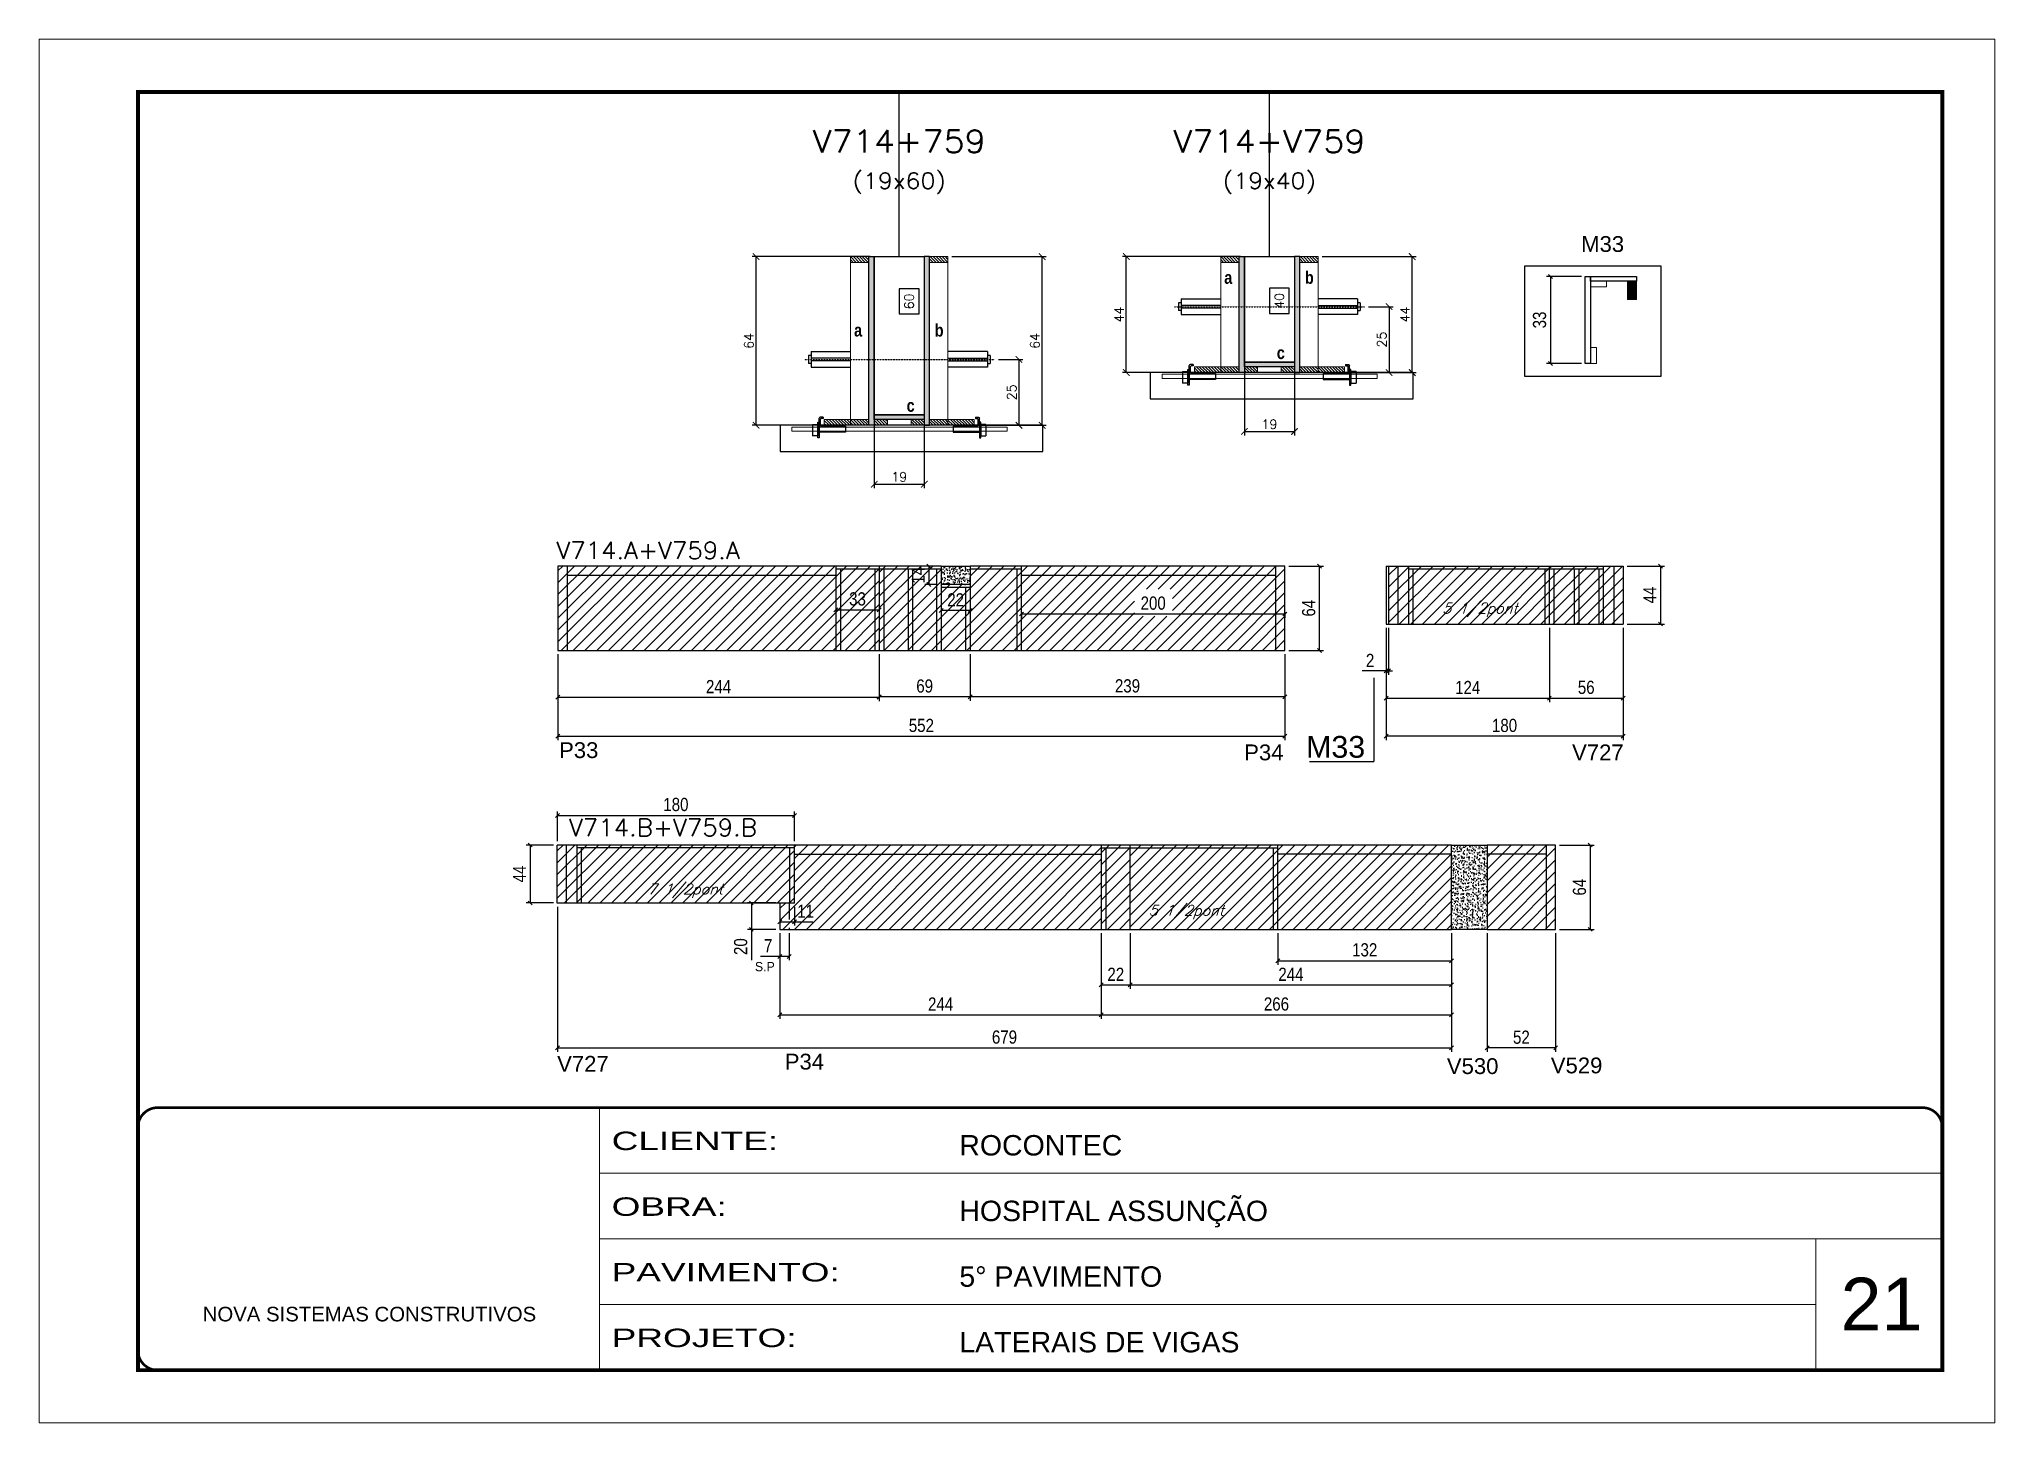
# Model space of a CAD drawing. Extents: x -20960 to -5926, y -2106 to 21915.
# Drawn here: x -12207 to -10722, y 15123 to 16173 of the extents above; entities that cross this region are included whole.
import ezdxf
from ezdxf.enums import TextEntityAlignment as Align

# ---------------------------------------------------------------- set-up
doc = ezdxf.new("R2010")
doc.units = 0
for name, pattern in [('CONTINUO', [0]), ('DASHED', [0.75, 0.5, -0.25]), ('HIDDEN', [0.375, 0.25, -0.125])]:
    doc.linetypes.add(name, pattern=pattern)
for name, color, linetype in [('5', 5, 'Continuous'), ('barrote', 251, 'Continuous'), ('COTA', 241, 'Continuous'), ('Cota Seção (2x)', 4, 'Continuous'), ('detalhes', 4, 'Continuous'), ('NOMENCLATURA', 7, 'Continuous'), ('Painéis', 200, 'Continuous'), ('presilha', 1, 'Continuous'), ('Reaproveitamento', 251, 'Continuous'), ('SARR_2.2x7', 40, 'Continuous'), ('SARR_3.5x7', 81, 'Continuous'), ('TENSOR', 3, 'Continuous'), ('texto', 7, 'Continuous'), ('Texto de Titulo', 7, 'Continuous'), ('Texto Qtd Sarr', 242, 'Continuous')]:
    doc.layers.add(name, color=color, linetype=linetype)
for name, color, linetype, lineweight in [('CARIMBO', 255, 'Continuous', 9), ('CONCRETO', 251, 'Continuous', 25), ('Folhas', 255, 'Continuous', 9), ('Hachura', 251, 'Continuous', 9), ('Madeira', 126, 'Continuous', 18), ('Sarr 2.2x7', 40, 'Continuous', 9), ('SARRAFO DE PRESSAO', 251, 'DASHED', 9), ('SCO-___-LAJ', 2, 'Continuous', 0), ('Texto Seção', 7, 'Continuous', 15)]:
    doc.layers.add(name, color=color, linetype=linetype, lineweight=lineweight)
doc.styles.add('ARIAL', font='arial.ttf')
doc.styles.add('COTA TECNICA', font='techl___.ttf', dxfattribs={"height": 10})
doc.styles.add('REGUA-120', font='ROMANS.shx', dxfattribs={"height": 15})
doc.styles.add('Romans', font='romans.shx')
doc.styles.add('ROMAS860', font='ROMAS860.SHX')
doc.styles.get("Standard").update_dxf_attribs({"font": 'arial.ttf'})
doc.styles.add('TECNICA', font='techb___.ttf', dxfattribs={"height": 10})
doc.styles.add('Tecnologia', font='')
doc.styles.get('Tecnologia').set_extended_font_data('Forgotten Futurist')
doc.dimstyles.new('Cota Seção (2x)', dxfattribs={"dimtxt": 7, "dimasz": 5, "dimexe": 3, "dimexo": 3, "dimgap": 2, "dimtad": 3, "dimdec": 1, "dimlfac": 0.5, "dimzin": 12, "dimdsep": 46, "dimtxsty": 'Romans', "dimblk": 'ARCHTICK', "dimcen": 0, "dimclrd": 4, "dimclre": 4, "dimclrt": 1, "dimadec": 1, "dimazin": 3, "dimtfac": 1, "dimtdec": 1, "dimtmove": 0, "dimatfit": 3, "dimldrblk": 'OBLIQUE', "dimfxl": 1, "dimtolj": 1, "dimtzin": 12, "dimarcsym": 0})
doc.dimstyles.new('Cota Seção interna', dxfattribs={"dimtxt": 7, "dimasz": 6, "dimexe": 0.18, "dimexo": 2, "dimgap": -4, "dimtad": 3, "dimdec": 1, "dimlfac": 0.5, "dimzin": 12, "dimdsep": 46, "dimtxsty": 'Romans', "dimblk": 'ARCHTICK', "dimcen": 0.09, "dimse1": 1, "dimse2": 1, "dimsd1": 1, "dimsd2": 1, "dimclrd": 180, "dimclre": 5, "dimclrt": 1, "dimadec": 0, "dimazin": 3, "dimtfac": 1, "dimtdec": 1, "dimtofl": 0, "dimtmove": 0, "dimatfit": 3, "dimldrblk": 'ARCHTICK', "dimfxl": 1, "dimtolj": 1, "dimtzin": 0, "dimarcsym": 0})
doc.dimstyles.new('PAINEL', dxfattribs={"dimtxt": 10, "dimasz": 3, "dimexe": 3, "dimexo": 3, "dimgap": 3, "dimtad": 1, "dimdec": 1, "dimzin": 12, "dimdsep": 46, "dimtxsty": 'COTA TECNICA', "dimblk1": 'OBLIQUE', "dimblk2": 'OBLIQUE', "dimsah": 1, "dimcen": 0.9, "dimclrd": 4, "dimclre": 4, "dimclrt": 240, "dimadec": 1, "dimazin": 3, "dimtfac": 1, "dimtdec": 1, "dimtmove": 0, "dimatfit": 3, "dimfxl": 1, "dimtolj": 1, "dimtzin": 12, "dimarcsym": 0})
pattern_1 = [(315, (11383.7146, 7649.8717), (1.12253202, 1.12253202), [])]
pattern_2 = [(315, (11383.7146, 7576.2717), (1.12253202, 1.12253202), [])]
pattern_3 = [(45, (-152342.2174, -16016.1105), (-4.49012806, 4.49012806), [])]
pattern_4 = [(45, (-152510.7337, -12570.385), (-4.49012806, 4.49012806), [])]
pattern_5 = [(45, (-154082.2337, -9124.66), (-4.49012806, 4.49012806), [])]
pattern_6 = [(315, (11664.7772, 7689.8717), (1.12253202, 1.12253202), [])]
pattern_7 = [(315, (11664.7772, 7616.2717), (1.12253202, 1.12253202), [])]

msp = doc.modelspace()

# ---------------------------------------------------------------- texts
at = {"layer": '5', "color": 7, "linetype": 'Continuous'}
msp.add_text('M33', height=12, rotation=359.99996, dxfattribs=at).set_placement((-11036.12, 16011.04))
at = {"layer": '5', "linetype": 'Continuous'}
for s, p in [('P33', (-11812.19, 15627)), ('P34', (-11291.98, 15625.28)), ('V727', (-11043.03, 15625.28)), ('V727', (-11813.65, 15388.95)), ('P34', (-11640.81, 15390.63)), ('V529', (-11059.18, 15387.75)), ('V530', (-11138.09, 15387.22))]:
    msp.add_text(s, height=12, rotation=359.99996, dxfattribs=at).set_placement(p)
at = {"layer": 'CARIMBO', "style": 'ARIAL'}
msp.add_text('21', height=40, dxfattribs=at).set_placement((-10839.14, 15192.66))
at = {"layer": 'detalhes', "style": 'TECNICA'}
for s, p in [('a', (-11307.15, 15986.85)), ('b', (-11245.91, 15986.84)), ('a', (-11588.21, 15946.85)), ('b', (-11526.97, 15946.84)), ('c', (-11267.24, 15929.75)), ('c', (-11548.31, 15889.75))]:
    msp.add_text(s, height=9.6, dxfattribs=at).set_placement(p)
at = {"layer": 'NOMENCLATURA', "linetype": 'Continuous'}
msp.add_text('M33', height=16.5, dxfattribs=at).set_placement((-11244.98, 15627.23))
at = {"layer": 'texto', "color": 2, "char_height": 8, "attachment_point": 5, "style": 'Romans'}
for s, insert in [('{\\Q19;\\C256;5 1/2pont}', (-11113.05, 15739.44)), ('{\\Q19;\\C256;7 1/2pont}', (-11716.32, 15526.28)), ('{\\Q19;\\C256;5 1/2pont}', (-11335.94, 15510.13))]:
    msp.add_mtext(s, dxfattribs=dict(at, insert=insert))
at = {"layer": 'texto', "color": 4, "insert": (-11655.94, 15468.68), "char_height": 7, "attachment_point": 5, "rotation": 359.99915, "style": 'ROMAS860'}
msp.add_mtext('S.P', dxfattribs=at)
at = {"layer": 'Texto Seção', "style": 'REGUA-120', "width": 1.05}
for s, p in [('V714.A+V759.A', (-11814.21, 15778.04)), ('V714.B+V759.B', (-11804.64, 15567.76))]:
    msp.add_text(s, height=13, dxfattribs=at).set_placement(p)

# ---------------------------------------------------------------- blocks, each defined once
blk = doc.blocks.new('9999999999')
at = {"color": 30, "linetype": 'CONTINUO'}
for p, q in [((98564.6, 34230.2), (98564.6, 34429.4)), ((98564.6, 34379.6), (99584, 34379.6)), ((98564.6, 34329.8), (99488, 34329.8)), ((99584, 34329.8), (99488, 34329.8)), ((99488, 34329.8), (99488, 34230.2)), ((98564.6, 34280), (99488, 34280))]:
    blk.add_line(p, q, dxfattribs=at)
at = {"color": 30, "linetype": 'CONTINUO', "const_width": 2}
blk.add_lwpolyline([(99584, 34230.2), (99584, 34414.4, 0.414214), (99569, 34429.4), (98229, 34429.4, 0.414214), (98214, 34414.4), (98214, 34245.2, 0.414214), (98229, 34230.2), (99584, 34230.2)], format="xyb", dxfattribs=at)
at = {"layer": 'Folhas'}
blk.add_lwpolyline([(98139, 34190.2), (99624, 34190.2), (99624, 35240.2), (98139, 35240.2)], close=True, dxfattribs=at)
at = {"layer": 'Folhas', "color": 30, "const_width": 3}
blk.add_lwpolyline([(98214, 34230.2), (99584, 34230.2), (99584, 35200.2), (98214, 35200.2)], close=True, dxfattribs=at)
at = {"color": 7, "linetype": 'Continuous', "ltscale": 5, "style": 'ARIAL'}
for s, height, p in [('ROCONTEC', 15.48, (98837.7, 34393.1)), ('HOSPITAL ASSUNÇÃO', 15.483, (98837.7, 34343.3)), ('5° PAVIMENTO', 15.483, (98837.7, 34293.5)), ('NOVA SISTEMAS CONSTRUTIVOS', 11.059, (98263.2, 34267.2)), ('LATERAIS DE VIGAS', 15.483, (98837.7, 34243.7))]:
    blk.add_text(s, height=height, dxfattribs=at).set_placement(p)
at = {"layer": 'Folhas', "color": 7, "style": 'Tecnologia', "width": 1.5}
for s, p in [('CLIENTE:', (98573.7, 34397.2)), ('OBRA:', (98573.7, 34347.3)), ('PAVIMENTO:', (98573.7, 34297.5)), ('PROJETO:', (98573.7, 34247.7))]:
    blk.add_text(s, height=14, dxfattribs=at).set_placement(p)
blk = doc.blocks.new('_Oblique')
at = {"color": 0, "linetype": 'ByBlock', "lineweight": -2}
blk.add_line((-0.5, -0.5), (0.5, 0.5), dxfattribs=at)
blk = doc.blocks.new('*D564')
at = {"layer": 'COTA', "color": 4, "linetype": 'ByBlock', "lineweight": -2, "transparency": 16777216}
for p, q in [((-11813.1, 15705.7), (-11813.1, 15670.1)), ((-11569.1, 15705.7), (-11569.1, 15670.1)), ((-11813.1, 15673.1), (-11569.1, 15673.1))]:
    blk.add_line(p, q, dxfattribs=at)
at = {"layer": 'Defpoints', "color": 0, "linetype": 'ByBlock', "transparency": 16777216}
for p in [(-11813.1, 15708.7), (-11569.1, 15708.7), (-11569.1, 15673.1)]:
    blk.add_point(p, dxfattribs=at)
at = {"layer": 'COTA', "color": 4, "linetype": 'ByBlock', "lineweight": -2, "transparency": 16777216, "xscale": 3, "yscale": 3, "zscale": 3, "rotation": 180}
blk.add_blockref('_Oblique', (-11813.1, 15673.1), dxfattribs=at)
at = {"layer": 'COTA', "color": 4, "linetype": 'ByBlock', "lineweight": -2, "transparency": 16777216, "xscale": 3, "yscale": 3, "zscale": 3}
blk.add_blockref('_Oblique', (-11569.1, 15673.1), dxfattribs=at)
at = {"layer": 'COTA', "color": 240, "linetype": 'ByBlock', "transparency": 16777216, "insert": (-11691.1, 15681.2), "char_height": 10, "attachment_point": 5, "style": 'COTA TECNICA'}
blk.add_mtext('\\A1;244', dxfattribs=at)
blk = doc.blocks.new('*D565')
at = {"layer": 'COTA', "color": 4, "linetype": 'ByBlock', "lineweight": -2, "transparency": 16777216}
for p, q in [((-11500.1, 15705.7), (-11500.1, 15670.5)), ((-11261.1, 15705.7), (-11261.1, 15670.5)), ((-11261.1, 15673.5), (-11500.1, 15673.5))]:
    blk.add_line(p, q, dxfattribs=at)
at = {"layer": 'Defpoints', "color": 0, "linetype": 'ByBlock', "transparency": 16777216}
for p in [(-11500.1, 15708.7), (-11261.1, 15708.7), (-11500.1, 15673.5)]:
    blk.add_point(p, dxfattribs=at)
at = {"layer": 'COTA', "color": 4, "linetype": 'ByBlock', "lineweight": -2, "transparency": 16777216, "xscale": 3, "yscale": 3, "zscale": 3, "rotation": 180}
blk.add_blockref('_Oblique', (-11500.1, 15673.5), dxfattribs=at)
at = {"layer": 'COTA', "color": 4, "linetype": 'ByBlock', "lineweight": -2, "transparency": 16777216, "xscale": 3, "yscale": 3, "zscale": 3}
blk.add_blockref('_Oblique', (-11261.1, 15673.5), dxfattribs=at)
at = {"layer": 'COTA', "color": 240, "linetype": 'ByBlock', "transparency": 16777216, "insert": (-11380.6, 15681.7), "char_height": 10, "attachment_point": 5, "style": 'COTA TECNICA'}
blk.add_mtext('\\A1;239', dxfattribs=at)
blk = doc.blocks.new('*D566')
at = {"layer": 'COTA', "color": 4, "linetype": 'ByBlock', "lineweight": -2, "transparency": 16777216}
for p, q in [((-11569.1, 15705.7), (-11569.1, 15670.5)), ((-11500.1, 15705.7), (-11500.1, 15670.5)), ((-11500.1, 15673.5), (-11569.1, 15673.5))]:
    blk.add_line(p, q, dxfattribs=at)
at = {"layer": 'Defpoints', "color": 0, "linetype": 'ByBlock', "transparency": 16777216}
for p in [(-11569.1, 15708.7), (-11500.1, 15708.7), (-11569.1, 15673.5)]:
    blk.add_point(p, dxfattribs=at)
at = {"layer": 'COTA', "color": 4, "linetype": 'ByBlock', "lineweight": -2, "transparency": 16777216, "xscale": 3, "yscale": 3, "zscale": 3, "rotation": 180}
blk.add_blockref('_Oblique', (-11569.1, 15673.5), dxfattribs=at)
at = {"layer": 'COTA', "color": 4, "linetype": 'ByBlock', "lineweight": -2, "transparency": 16777216, "xscale": 3, "yscale": 3, "zscale": 3}
blk.add_blockref('_Oblique', (-11500.1, 15673.5), dxfattribs=at)
at = {"layer": 'COTA', "color": 240, "linetype": 'ByBlock', "transparency": 16777216, "insert": (-11534.6, 15681.6), "char_height": 10, "attachment_point": 5, "style": 'COTA TECNICA'}
blk.add_mtext('\\A1;69', dxfattribs=at)
blk = doc.blocks.new('*D567')
at = {"layer": 'COTA', "color": 4, "linetype": 'ByBlock', "lineweight": -2, "transparency": 16777216}
for p, q in [((-11107.5, 15494), (-11107.5, 15404)), ((-11055.5, 15494), (-11055.5, 15404)), ((-11055.5, 15407), (-11107.5, 15407))]:
    blk.add_line(p, q, dxfattribs=at)
at = {"layer": 'Defpoints', "color": 0, "linetype": 'ByBlock', "transparency": 16777216}
for p in [(-11107.5, 15497), (-11055.5, 15497), (-11107.5, 15407)]:
    blk.add_point(p, dxfattribs=at)
at = {"layer": 'COTA', "color": 4, "linetype": 'ByBlock', "lineweight": -2, "transparency": 16777216, "xscale": 3, "yscale": 3, "zscale": 3, "rotation": 180}
blk.add_blockref('_Oblique', (-11107.5, 15407), dxfattribs=at)
at = {"layer": 'COTA', "color": 4, "linetype": 'ByBlock', "lineweight": -2, "transparency": 16777216, "xscale": 3, "yscale": 3, "zscale": 3}
blk.add_blockref('_Oblique', (-11055.5, 15407), dxfattribs=at)
at = {"layer": 'COTA', "color": 240, "linetype": 'ByBlock', "transparency": 16777216, "insert": (-11081.5, 15415.1), "char_height": 10, "attachment_point": 5, "style": 'COTA TECNICA'}
blk.add_mtext('\\A1;52', dxfattribs=at)
blk = doc.blocks.new('*D568')
at = {"layer": 'COTA', "color": 4, "linetype": 'ByBlock', "lineweight": -2, "transparency": 16777216}
for p, q in [((-11644.5, 15494), (-11644.5, 15429.2)), ((-11400.5, 15494), (-11400.5, 15429.2)), ((-11644.5, 15432.2), (-11400.5, 15432.2))]:
    blk.add_line(p, q, dxfattribs=at)
at = {"layer": 'Defpoints', "color": 0, "linetype": 'ByBlock', "transparency": 16777216}
for p in [(-11644.5, 15497), (-11400.5, 15497), (-11400.5, 15432.2)]:
    blk.add_point(p, dxfattribs=at)
at = {"layer": 'COTA', "color": 4, "linetype": 'ByBlock', "lineweight": -2, "transparency": 16777216, "xscale": 3, "yscale": 3, "zscale": 3, "rotation": 180}
blk.add_blockref('_Oblique', (-11644.5, 15432.2), dxfattribs=at)
at = {"layer": 'COTA', "color": 4, "linetype": 'ByBlock', "lineweight": -2, "transparency": 16777216, "xscale": 3, "yscale": 3, "zscale": 3}
blk.add_blockref('_Oblique', (-11400.5, 15432.2), dxfattribs=at)
at = {"layer": 'COTA', "color": 240, "linetype": 'ByBlock', "transparency": 16777216, "insert": (-11522.5, 15440.3), "char_height": 10, "attachment_point": 5, "style": 'COTA TECNICA'}
blk.add_mtext('\\A1;244', dxfattribs=at)
blk = doc.blocks.new('*D569')
at = {"layer": 'COTA', "color": 4, "linetype": 'ByBlock', "lineweight": -2, "transparency": 16777216}
for p, q in [((-11400.5, 15494), (-11400.5, 15429.2)), ((-11134.5, 15494), (-11134.5, 15429.2)), ((-11400.5, 15432.2), (-11134.5, 15432.2))]:
    blk.add_line(p, q, dxfattribs=at)
at = {"layer": 'Defpoints', "color": 0, "linetype": 'ByBlock', "transparency": 16777216}
for p in [(-11400.5, 15497), (-11134.5, 15497), (-11134.5, 15432.2)]:
    blk.add_point(p, dxfattribs=at)
at = {"layer": 'COTA', "color": 4, "linetype": 'ByBlock', "lineweight": -2, "transparency": 16777216, "xscale": 3, "yscale": 3, "zscale": 3, "rotation": 180}
blk.add_blockref('_Oblique', (-11400.5, 15432.2), dxfattribs=at)
at = {"layer": 'COTA', "color": 4, "linetype": 'ByBlock', "lineweight": -2, "transparency": 16777216, "xscale": 3, "yscale": 3, "zscale": 3}
blk.add_blockref('_Oblique', (-11134.5, 15432.2), dxfattribs=at)
at = {"layer": 'COTA', "color": 240, "linetype": 'ByBlock', "transparency": 16777216, "insert": (-11267.5, 15440.3), "char_height": 10, "attachment_point": 5, "style": 'COTA TECNICA'}
blk.add_mtext('\\A1;266', dxfattribs=at)
blk = doc.blocks.new('*D570')
at = {"layer": 'COTA', "color": 4, "linetype": 'ByBlock', "lineweight": -2, "transparency": 16777216}
for p, q in [((-11052.5, 15561), (-11026.3, 15561)), ((-11029.3, 15561), (-11029.3, 15497)), ((-11052.5, 15497), (-11026.3, 15497))]:
    blk.add_line(p, q, dxfattribs=at)
at = {"layer": 'Defpoints', "color": 0, "linetype": 'ByBlock', "transparency": 16777216}
for p in [(-11055.5, 15561), (-11055.5, 15497), (-11029.3, 15497)]:
    blk.add_point(p, dxfattribs=at)
at = {"layer": 'COTA', "color": 4, "linetype": 'ByBlock', "lineweight": -2, "transparency": 16777216, "xscale": 3, "yscale": 3, "zscale": 3}
for p, rotation in [((-11029.3, 15561), 90), ((-11029.3, 15497), 270)]:
    blk.add_blockref('_Oblique', p, dxfattribs=dict(at, rotation=rotation))
at = {"layer": 'COTA', "color": 240, "linetype": 'ByBlock', "transparency": 16777216, "insert": (-11037.4, 15529), "char_height": 10, "attachment_point": 5, "rotation": 90, "style": 'COTA TECNICA'}
blk.add_mtext('\\A1;64', dxfattribs=at)
blk = doc.blocks.new('_ArchTick')
at = {"color": 0, "linetype": 'ByBlock', "const_width": 0.15}
blk.add_lwpolyline([(-0.5, -0.5), (0.5, 0.5)], dxfattribs=at)
blk = doc.blocks.new('*D571')
at = {"layer": 'COTA', "color": 4, "lineweight": -2, "transparency": 16777216}
for p, q in [((-11575.9, 16007.5), (-11665.6, 16007.5)), ((-11662.6, 15879.5), (-11662.6, 16007.5)), ((-11613.9, 15879.5), (-11665.6, 15879.5))]:
    blk.add_line(p, q, dxfattribs=at)
at = {"layer": 'Defpoints', "color": 0, "transparency": 16777216}
for p in [(-11662.6, 16007.5), (-11572.9, 16007.5), (-11610.9, 15879.5)]:
    blk.add_point(p, dxfattribs=at)
at = {"layer": 'COTA', "color": 4, "lineweight": -2, "transparency": 16777216, "xscale": 5, "yscale": 5, "zscale": 5}
for p, rotation in [((-11662.6, 16007.5), 90), ((-11662.6, 15879.5), 270)]:
    blk.add_blockref('_ArchTick', p, dxfattribs=dict(at, rotation=rotation))
at = {"layer": 'COTA', "color": 1, "transparency": 16777216, "insert": (-11668.1, 15943.5), "char_height": 7, "attachment_point": 5, "rotation": 90, "style": 'Romans'}
blk.add_mtext('\\A1;64', dxfattribs=at)
blk = doc.blocks.new('*D572')
at = {"layer": 'COTA', "color": 4, "lineweight": -2, "transparency": 16777216}
for p, q in [((-11513.9, 16007.5), (-11442.4, 16007.5)), ((-11445.4, 15879.5), (-11445.4, 16007.5)), ((-11493.9, 15879.5), (-11442.4, 15879.5))]:
    blk.add_line(p, q, dxfattribs=at)
at = {"layer": 'Defpoints', "color": 0, "transparency": 16777216}
for p in [(-11516.9, 16007.5), (-11445.4, 16007.5), (-11496.9, 15879.5)]:
    blk.add_point(p, dxfattribs=at)
at = {"layer": 'COTA', "color": 4, "lineweight": -2, "transparency": 16777216, "xscale": 5, "yscale": 5, "zscale": 5}
for p, rotation in [((-11445.4, 16007.5), 90), ((-11445.4, 15879.5), 270)]:
    blk.add_blockref('_ArchTick', p, dxfattribs=dict(at, rotation=rotation))
at = {"layer": 'COTA', "color": 1, "transparency": 16777216, "insert": (-11450.9, 15943.5), "char_height": 7, "attachment_point": 5, "rotation": 90, "style": 'Romans'}
blk.add_mtext('\\A1;64', dxfattribs=at)
blk = doc.blocks.new('*D573')
at = {"layer": 'Cota Seção (2x)', "color": 180, "lineweight": -2, "transparency": 16777216}
for p, q in [((-11538.9, 15983), (-11553.9, 15983)), ((-11553.9, 15983), (-11553.9, 15964)), ((-11538.9, 15964), (-11538.9, 15983)), ((-11553.9, 15964), (-11538.9, 15964))]:
    blk.add_line(p, q, dxfattribs=at)
at = {"layer": 'Defpoints', "color": 0, "transparency": 16777216}
for p in [(-11534.9, 16007.5), (-11534.9, 16007.5), (-11534.9, 15887.5)]:
    blk.add_point(p, dxfattribs=at)
at = {"layer": 'Cota Seção (2x)', "color": 1, "transparency": 16777216, "insert": (-11546.4, 15973.5), "char_height": 7, "attachment_point": 5, "rotation": 90, "style": 'Romans'}
blk.add_mtext('\\A1;60', dxfattribs=at)
blk = doc.blocks.new('titulo1')
at = {"layer": 'Defpoints', "color": 252, "linetype": 'HIDDEN', "ltscale": 2}
blk.add_line((0, 0), (0, 125), dxfattribs=at)
at = {"layer": 'Defpoints', "style": 'Romans', "oblique": 15}
blk.add_attdef('FOLHA', text='', height=10, dxfattribs=at).set_placement((0, 15.6), align=Align.MIDDLE_CENTER)
at = {"layer": 'Texto Qtd Sarr', "color": 3, "style": 'Romans', "oblique": 15}
for tag, height, p in [('TITULO', 17, (0, 71.4)), ('SEÇÃO', 12, (0, 41.5))]:
    blk.add_attdef(tag, text='', height=height, dxfattribs=at).set_placement(p, align=Align.MIDDLE_CENTER)
blk = doc.blocks.new('PRESILHA METÁLICA 1')
at = {"layer": 'presilha'}
for p, q in [((0, 13), (6, 13)), ((0, 13), (0, 0)), ((6, 0), (0, 0)), ((6, 15.5), (7.5, 15.5)), ((6, -2.5), (6, 15.5)), ((6, 13), (6, 0)), ((7.5, 10.6), (7.5, 19.9)), ((7.5, 15.5), (7.5, -2.5)), ((37.5, 4.1), (7.5, 4.1)), ((12, 21), (8.6, 21)), ((9, 11.6), (9, 18.9)), ((12, 19.5), (9.6, 19.5)), ((37.5, 11), (9.6, 11)), ((12, 21), (12, 19.5)), ((37.5, 11), (37.5, 4.1)), ((7.5, -2.5), (6, -2.5))]:
    blk.add_line(p, q, dxfattribs=at)
for centre, radius, start, end in [((8.6, 19.9), 1.14, 90, 180), ((9.6, 18.9), 0.57, 90, 180), ((9.6, 11.6), 0.57, 180, 270)]:
    blk.add_arc(centre, radius, start, end, dxfattribs=at)
blk = doc.blocks.new('*D574')
at = {"layer": 'COTA', "color": 4, "lineweight": -2, "transparency": 16777216}
for p, q in [((-11572.9, 15880.9), (-11572.9, 15831.8)), ((-11534.9, 15880.9), (-11534.9, 15831.8)), ((-11572.9, 15834.8), (-11534.9, 15834.8))]:
    blk.add_line(p, q, dxfattribs=at)
at = {"layer": 'Defpoints', "color": 0, "transparency": 16777216}
for p in [(-11572.9, 15883.9), (-11534.9, 15883.9), (-11534.9, 15834.8)]:
    blk.add_point(p, dxfattribs=at)
at = {"layer": 'COTA', "color": 4, "lineweight": -2, "transparency": 16777216, "xscale": 5, "yscale": 5, "zscale": 5, "rotation": 180}
blk.add_blockref('_ArchTick', (-11572.9, 15834.8), dxfattribs=at)
at = {"layer": 'COTA', "color": 4, "lineweight": -2, "transparency": 16777216, "xscale": 5, "yscale": 5, "zscale": 5}
blk.add_blockref('_ArchTick', (-11534.9, 15834.8), dxfattribs=at)
at = {"layer": 'COTA', "color": 1, "transparency": 16777216, "insert": (-11553.9, 15840.3), "char_height": 7, "attachment_point": 5, "style": 'Romans'}
blk.add_mtext('\\A1;19', dxfattribs=at)
blk = doc.blocks.new('*D575')
at = {"layer": 'COTA', "color": 4, "linetype": 'ByBlock', "lineweight": -2, "transparency": 16777216}
for p, q in [((-11644.5, 15494), (-11644.5, 15473.5)), ((-11637.5, 15494), (-11637.5, 15473.5)), ((-11644.5, 15476.5), (-11659.3, 15476.5)), ((-11637.5, 15476.5), (-11644.5, 15476.5))]:
    blk.add_line(p, q, dxfattribs=at)
at = {"layer": 'Defpoints', "color": 0, "linetype": 'ByBlock', "transparency": 16777216}
for p in [(-11644.5, 15497), (-11637.5, 15497), (-11644.5, 15476.5)]:
    blk.add_point(p, dxfattribs=at)
at = {"layer": 'COTA', "color": 4, "linetype": 'ByBlock', "lineweight": -2, "transparency": 16777216, "xscale": 3, "yscale": 3, "zscale": 3, "rotation": 180}
blk.add_blockref('_Oblique', (-11644.5, 15476.5), dxfattribs=at)
at = {"layer": 'COTA', "color": 4, "linetype": 'ByBlock', "lineweight": -2, "transparency": 16777216, "xscale": 3, "yscale": 3, "zscale": 3}
blk.add_blockref('_Oblique', (-11637.5, 15476.5), dxfattribs=at)
at = {"layer": 'COTA', "color": 240, "linetype": 'ByBlock', "transparency": 16777216, "insert": (-11653.4, 15484.6), "char_height": 10, "attachment_point": 5, "style": 'COTA TECNICA'}
blk.add_mtext('\\A1;7', dxfattribs=at)
blk = doc.blocks.new('*D576')
at = {"layer": 'COTA', "color": 4, "linetype": 'ByBlock', "lineweight": -2, "transparency": 16777216}
for p, q in [((-11266.5, 15494), (-11266.5, 15470.2)), ((-11134.5, 15494), (-11134.5, 15470.2)), ((-11266.5, 15473.2), (-11134.5, 15473.2))]:
    blk.add_line(p, q, dxfattribs=at)
at = {"layer": 'Defpoints', "color": 0, "linetype": 'ByBlock', "transparency": 16777216}
for p in [(-11266.5, 15497), (-11134.5, 15497), (-11134.5, 15473.2)]:
    blk.add_point(p, dxfattribs=at)
at = {"layer": 'COTA', "color": 4, "linetype": 'ByBlock', "lineweight": -2, "transparency": 16777216, "xscale": 3, "yscale": 3, "zscale": 3, "rotation": 180}
blk.add_blockref('_Oblique', (-11266.5, 15473.2), dxfattribs=at)
at = {"layer": 'COTA', "color": 4, "linetype": 'ByBlock', "lineweight": -2, "transparency": 16777216, "xscale": 3, "yscale": 3, "zscale": 3}
blk.add_blockref('_Oblique', (-11134.5, 15473.2), dxfattribs=at)
at = {"layer": 'COTA', "color": 240, "linetype": 'ByBlock', "transparency": 16777216, "insert": (-11200.5, 15481.4), "char_height": 10, "attachment_point": 5, "style": 'COTA TECNICA'}
blk.add_mtext('\\A1;132', dxfattribs=at)
blk = doc.blocks.new('*D577')
at = {"layer": 'COTA', "color": 4, "linetype": 'ByBlock', "lineweight": -2, "transparency": 16777216}
for p, q in [((-11400.5, 15494), (-11400.5, 15451.9)), ((-11378.5, 15494), (-11378.5, 15451.9)), ((-11400.5, 15454.9), (-11378.5, 15454.9))]:
    blk.add_line(p, q, dxfattribs=at)
at = {"layer": 'Defpoints', "color": 0, "linetype": 'ByBlock', "transparency": 16777216}
for p in [(-11400.5, 15497), (-11378.5, 15497), (-11378.5, 15454.9)]:
    blk.add_point(p, dxfattribs=at)
at = {"layer": 'COTA', "color": 4, "linetype": 'ByBlock', "lineweight": -2, "transparency": 16777216, "xscale": 3, "yscale": 3, "zscale": 3, "rotation": 180}
blk.add_blockref('_Oblique', (-11400.5, 15454.9), dxfattribs=at)
at = {"layer": 'COTA', "color": 4, "linetype": 'ByBlock', "lineweight": -2, "transparency": 16777216, "xscale": 3, "yscale": 3, "zscale": 3}
blk.add_blockref('_Oblique', (-11378.5, 15454.9), dxfattribs=at)
at = {"layer": 'COTA', "color": 240, "linetype": 'ByBlock', "transparency": 16777216, "insert": (-11389.5, 15462.9), "char_height": 10, "attachment_point": 5, "style": 'COTA TECNICA'}
blk.add_mtext('\\A1;22', dxfattribs=at)
blk = doc.blocks.new('*D578')
at = {"layer": 'COTA', "color": 4, "linetype": 'ByBlock', "lineweight": -2, "transparency": 16777216}
for p, q in [((-11378.5, 15494), (-11378.5, 15451.9)), ((-11134.5, 15494), (-11134.5, 15451.9)), ((-11378.5, 15454.9), (-11134.5, 15454.9))]:
    blk.add_line(p, q, dxfattribs=at)
at = {"layer": 'Defpoints', "color": 0, "linetype": 'ByBlock', "transparency": 16777216}
for p in [(-11378.5, 15497), (-11134.5, 15497), (-11134.5, 15454.9)]:
    blk.add_point(p, dxfattribs=at)
at = {"layer": 'COTA', "color": 4, "linetype": 'ByBlock', "lineweight": -2, "transparency": 16777216, "xscale": 3, "yscale": 3, "zscale": 3, "rotation": 180}
blk.add_blockref('_Oblique', (-11378.5, 15454.9), dxfattribs=at)
at = {"layer": 'COTA', "color": 4, "linetype": 'ByBlock', "lineweight": -2, "transparency": 16777216, "xscale": 3, "yscale": 3, "zscale": 3}
blk.add_blockref('_Oblique', (-11134.5, 15454.9), dxfattribs=at)
at = {"layer": 'COTA', "color": 240, "linetype": 'ByBlock', "transparency": 16777216, "insert": (-11256.5, 15462.9), "char_height": 10, "attachment_point": 5, "style": 'COTA TECNICA'}
blk.add_mtext('\\A1;244', dxfattribs=at)
blk = doc.blocks.new('*D586')
at = {"layer": 'COTA', "color": 4, "lineweight": -2, "transparency": 16777216}
for p, q in [((-11461.1, 15737.7), (-11461.1, 15733.3)), ((-11461.1, 15736.3), (-11261.1, 15736.3)), ((-11261.1, 15737.7), (-11261.1, 15733.3))]:
    blk.add_line(p, q, dxfattribs=at)
at = {"layer": 'Defpoints', "color": 0, "transparency": 16777216}
for p in [(-11461.1, 15740.7), (-11261.1, 15740.7), (-11261.1, 15736.3)]:
    blk.add_point(p, dxfattribs=at)
at = {"layer": 'COTA', "color": 4, "lineweight": -2, "transparency": 16777216, "xscale": 3, "yscale": 3, "zscale": 3, "rotation": 180}
blk.add_blockref('_Oblique', (-11461.1, 15736.3), dxfattribs=at)
at = {"layer": 'COTA', "color": 4, "lineweight": -2, "transparency": 16777216, "xscale": 3, "yscale": 3, "zscale": 3}
blk.add_blockref('_Oblique', (-11261.1, 15736.3), dxfattribs=at)
at = {"layer": 'COTA', "color": 240, "transparency": 16777216, "insert": (-11361.1, 15744.5), "char_height": 10, "attachment_point": 5, "style": 'COTA TECNICA'}
blk.add_mtext('\\A1;200', dxfattribs=at)
blk = doc.blocks.new('*D587')
at = {"layer": 'COTA', "color": 4, "lineweight": -2, "transparency": 16777216}
blk.add_line((-11602.1, 15739.4), (-11569.1, 15739.4), dxfattribs=at)
at = {"layer": 'Defpoints', "color": 0, "transparency": 16777216}
for p in [(-11602.1, 15739.4), (-11569.1, 15739.4), (-11569.1, 15739.4)]:
    blk.add_point(p, dxfattribs=at)
at = {"layer": 'COTA', "color": 4, "lineweight": -2, "transparency": 16777216, "xscale": 3, "yscale": 3, "zscale": 3, "rotation": 180}
blk.add_blockref('_Oblique', (-11602.1, 15739.4), dxfattribs=at)
at = {"layer": 'COTA', "color": 4, "lineweight": -2, "transparency": 16777216, "xscale": 3, "yscale": 3, "zscale": 3}
blk.add_blockref('_Oblique', (-11569.1, 15739.4), dxfattribs=at)
at = {"layer": 'COTA', "color": 240, "transparency": 16777216, "insert": (-11585.6, 15747.7), "char_height": 10, "attachment_point": 5, "style": 'COTA TECNICA'}
blk.add_mtext('\\A1;33', dxfattribs=at)
blk = doc.blocks.new('*D588')
at = {"layer": 'COTA', "color": 4, "lineweight": -2, "transparency": 16777216}
for p, q in [((-11258.1, 15772.7), (-11231.9, 15772.7)), ((-11234.9, 15708.7), (-11234.9, 15772.7)), ((-11258.1, 15708.7), (-11231.9, 15708.7))]:
    blk.add_line(p, q, dxfattribs=at)
at = {"layer": 'Defpoints', "color": 0, "transparency": 16777216}
for p in [(-11261.1, 15772.7), (-11234.9, 15772.7), (-11261.1, 15708.7)]:
    blk.add_point(p, dxfattribs=at)
at = {"layer": 'COTA', "color": 4, "lineweight": -2, "transparency": 16777216, "xscale": 3, "yscale": 3, "zscale": 3}
for p, rotation in [((-11234.9, 15772.7), 90), ((-11234.9, 15708.7), 270)]:
    blk.add_blockref('_Oblique', p, dxfattribs=dict(at, rotation=rotation))
at = {"layer": 'COTA', "color": 240, "transparency": 16777216, "insert": (-11243, 15740.7), "char_height": 10, "attachment_point": 5, "rotation": 90, "style": 'COTA TECNICA'}
blk.add_mtext('\\A1;64', dxfattribs=at)
blk = doc.blocks.new('*D579')
at = {"layer": 'COTA', "color": 4, "lineweight": -2, "transparency": 16777216}
for p, q in [((-11478.6, 15929.5), (-11460, 15929.5)), ((-11463, 15929.5), (-11463, 15879.5)), ((-11478.6, 15879.5), (-11460, 15879.5))]:
    blk.add_line(p, q, dxfattribs=at)
at = {"layer": 'Defpoints', "color": 0, "transparency": 16777216}
for p in [(-11481.6, 15929.5), (-11481.6, 15879.5), (-11463, 15879.5)]:
    blk.add_point(p, dxfattribs=at)
at = {"layer": 'COTA', "color": 4, "lineweight": -2, "transparency": 16777216, "xscale": 5, "yscale": 5, "zscale": 5}
for p, rotation in [((-11463, 15929.5), 90), ((-11463, 15879.5), 270)]:
    blk.add_blockref('_ArchTick', p, dxfattribs=dict(at, rotation=rotation))
at = {"layer": 'COTA', "color": 1, "transparency": 16777216, "insert": (-11468.5, 15904.5), "char_height": 7, "attachment_point": 5, "rotation": 90, "style": 'Romans'}
blk.add_mtext('\\A1;25', dxfattribs=at)
blk = doc.blocks.new('*D589')
at = {"layer": 'COTA', "color": 4, "lineweight": -2, "ltscale": 25, "transparency": 16777216}
for p, q in [((-11813.1, 15705.7), (-11813.1, 15640.6)), ((-11261.1, 15705.7), (-11261.1, 15640.6)), ((-11813.1, 15643.6), (-11261.1, 15643.6))]:
    blk.add_line(p, q, dxfattribs=at)
at = {"layer": 'Defpoints', "color": 0, "ltscale": 25, "transparency": 16777216}
for p in [(-11813.1, 15708.7), (-11261.1, 15708.7), (-11261.1, 15643.6)]:
    blk.add_point(p, dxfattribs=at)
at = {"layer": 'COTA', "color": 4, "lineweight": -2, "ltscale": 25, "transparency": 16777216, "xscale": 3, "yscale": 3, "zscale": 3, "rotation": 180}
blk.add_blockref('_Oblique', (-11813.1, 15643.6), dxfattribs=at)
at = {"layer": 'COTA', "color": 4, "lineweight": -2, "ltscale": 25, "transparency": 16777216, "xscale": 3, "yscale": 3, "zscale": 3}
blk.add_blockref('_Oblique', (-11261.1, 15643.6), dxfattribs=at)
at = {"layer": 'COTA', "color": 240, "ltscale": 25, "transparency": 16777216, "insert": (-11537.1, 15651.7), "char_height": 10, "attachment_point": 5, "style": 'COTA TECNICA'}
blk.add_mtext('\\A1;552', dxfattribs=at)
blk = doc.blocks.new('*D590')
at = {"layer": 'COTA', "color": 4, "lineweight": -2, "ltscale": 25, "transparency": 16777216}
for p, q in [((-11813.5, 15514), (-11813.5, 15404)), ((-11134.5, 15494), (-11134.5, 15404)), ((-11813.5, 15407), (-11134.5, 15407))]:
    blk.add_line(p, q, dxfattribs=at)
at = {"layer": 'Defpoints', "color": 0, "ltscale": 25, "transparency": 16777216}
for p in [(-11813.5, 15517), (-11134.5, 15497), (-11134.5, 15407)]:
    blk.add_point(p, dxfattribs=at)
at = {"layer": 'COTA', "color": 4, "lineweight": -2, "ltscale": 25, "transparency": 16777216, "xscale": 3, "yscale": 3, "zscale": 3, "rotation": 180}
blk.add_blockref('_Oblique', (-11813.5, 15407), dxfattribs=at)
at = {"layer": 'COTA', "color": 4, "lineweight": -2, "ltscale": 25, "transparency": 16777216, "xscale": 3, "yscale": 3, "zscale": 3}
blk.add_blockref('_Oblique', (-11134.5, 15407), dxfattribs=at)
at = {"layer": 'COTA', "color": 240, "ltscale": 25, "transparency": 16777216, "insert": (-11474, 15415.2), "char_height": 10, "attachment_point": 5, "style": 'COTA TECNICA'}
blk.add_mtext('\\A1;679', dxfattribs=at)
blk = doc.blocks.new('*D591')
at = {"layer": 'COTA', "color": 4, "lineweight": -2, "ltscale": 25, "transparency": 16777216}
for p, q in [((-11001.3, 15772.7), (-10972.9, 15772.7)), ((-10975.9, 15772.7), (-10975.9, 15728.7)), ((-11001.3, 15728.7), (-10972.9, 15728.7))]:
    blk.add_line(p, q, dxfattribs=at)
at = {"layer": 'Defpoints', "color": 0, "ltscale": 25, "transparency": 16777216}
for p in [(-11004.3, 15772.7), (-11004.3, 15728.7), (-10975.9, 15728.7)]:
    blk.add_point(p, dxfattribs=at)
at = {"layer": 'COTA', "color": 4, "lineweight": -2, "ltscale": 25, "transparency": 16777216, "xscale": 3, "yscale": 3, "zscale": 3}
for p, rotation in [((-10975.9, 15772.7), 90), ((-10975.9, 15728.7), 270)]:
    blk.add_blockref('_Oblique', p, dxfattribs=dict(at, rotation=rotation))
at = {"layer": 'COTA', "color": 240, "ltscale": 25, "transparency": 16777216, "insert": (-10984, 15750.7), "char_height": 10, "attachment_point": 5, "rotation": 90, "style": 'COTA TECNICA'}
blk.add_mtext('\\A1;44', dxfattribs=at)
blk = doc.blocks.new('*D592')
at = {"layer": 'COTA', "color": 4, "lineweight": -2, "ltscale": 25, "transparency": 16777216}
for p, q in [((-11184.3, 15725.7), (-11184.3, 15640.6)), ((-11004.3, 15725.7), (-11004.3, 15640.6)), ((-11004.3, 15643.6), (-11184.3, 15643.6))]:
    blk.add_line(p, q, dxfattribs=at)
at = {"layer": 'Defpoints', "color": 0, "ltscale": 25, "transparency": 16777216}
for p in [(-11184.3, 15728.7), (-11004.3, 15728.7), (-11184.3, 15643.6)]:
    blk.add_point(p, dxfattribs=at)
at = {"layer": 'COTA', "color": 4, "lineweight": -2, "ltscale": 25, "transparency": 16777216, "xscale": 3, "yscale": 3, "zscale": 3, "rotation": 180}
blk.add_blockref('_Oblique', (-11184.3, 15643.6), dxfattribs=at)
at = {"layer": 'COTA', "color": 4, "lineweight": -2, "ltscale": 25, "transparency": 16777216, "xscale": 3, "yscale": 3, "zscale": 3}
blk.add_blockref('_Oblique', (-11004.3, 15643.6), dxfattribs=at)
at = {"layer": 'COTA', "color": 240, "ltscale": 25, "transparency": 16777216, "insert": (-11094.3, 15651.7), "char_height": 10, "attachment_point": 5, "style": 'COTA TECNICA'}
blk.add_mtext('\\A1;180', dxfattribs=at)
blk = doc.blocks.new('*D593')
at = {"layer": 'COTA', "color": 4, "lineweight": -2, "ltscale": 25, "transparency": 16777216}
for p, q in [((-11184.3, 15725.7), (-11184.3, 15669.4)), ((-11060.3, 15725.7), (-11060.3, 15669.4)), ((-11184.3, 15672.4), (-11060.3, 15672.4))]:
    blk.add_line(p, q, dxfattribs=at)
at = {"layer": 'Defpoints', "color": 0, "ltscale": 25, "transparency": 16777216}
for p in [(-11184.3, 15728.7), (-11060.3, 15728.7), (-11060.3, 15672.4)]:
    blk.add_point(p, dxfattribs=at)
at = {"layer": 'COTA', "color": 4, "lineweight": -2, "ltscale": 25, "transparency": 16777216, "xscale": 3, "yscale": 3, "zscale": 3, "rotation": 180}
blk.add_blockref('_Oblique', (-11184.3, 15672.4), dxfattribs=at)
at = {"layer": 'COTA', "color": 4, "lineweight": -2, "ltscale": 25, "transparency": 16777216, "xscale": 3, "yscale": 3, "zscale": 3}
blk.add_blockref('_Oblique', (-11060.3, 15672.4), dxfattribs=at)
at = {"layer": 'COTA', "color": 240, "ltscale": 25, "transparency": 16777216, "insert": (-11122.3, 15680.5), "char_height": 10, "attachment_point": 5, "style": 'COTA TECNICA'}
blk.add_mtext('\\A1;124', dxfattribs=at)
blk = doc.blocks.new('*D594')
at = {"layer": 'COTA', "color": 4, "lineweight": -2, "ltscale": 25, "transparency": 16777216}
for p, q in [((-11060.3, 15725.7), (-11060.3, 15669.4)), ((-11004.3, 15725.7), (-11004.3, 15669.4)), ((-11060.3, 15672.4), (-11004.3, 15672.4))]:
    blk.add_line(p, q, dxfattribs=at)
at = {"layer": 'Defpoints', "color": 0, "ltscale": 25, "transparency": 16777216}
for p in [(-11060.3, 15728.7), (-11004.3, 15728.7), (-11004.3, 15672.4)]:
    blk.add_point(p, dxfattribs=at)
at = {"layer": 'COTA', "color": 4, "lineweight": -2, "ltscale": 25, "transparency": 16777216, "xscale": 3, "yscale": 3, "zscale": 3, "rotation": 180}
blk.add_blockref('_Oblique', (-11060.3, 15672.4), dxfattribs=at)
at = {"layer": 'COTA', "color": 4, "lineweight": -2, "ltscale": 25, "transparency": 16777216, "xscale": 3, "yscale": 3, "zscale": 3}
blk.add_blockref('_Oblique', (-11004.3, 15672.4), dxfattribs=at)
at = {"layer": 'COTA', "color": 240, "ltscale": 25, "transparency": 16777216, "insert": (-11032.3, 15680.6), "char_height": 10, "attachment_point": 5, "style": 'COTA TECNICA'}
blk.add_mtext('\\A1;56', dxfattribs=at)
blk = doc.blocks.new('*D595')
at = {"layer": 'COTA', "color": 4, "lineweight": -2, "ltscale": 25, "transparency": 16777216}
for p, q in [((-11184.3, 15725.7), (-11184.3, 15690.1)), ((-11182.3, 15725.7), (-11182.3, 15690.1)), ((-11184.3, 15693.1), (-11202.4, 15693.1)), ((-11182.3, 15693.1), (-11184.3, 15693.1)), ((-11182.3, 15693.1), (-11179.3, 15693.1))]:
    blk.add_line(p, q, dxfattribs=at)
at = {"layer": 'Defpoints', "color": 0, "ltscale": 25, "transparency": 16777216}
for p in [(-11184.3, 15728.7), (-11182.3, 15728.7), (-11184.3, 15693.1)]:
    blk.add_point(p, dxfattribs=at)
at = {"layer": 'COTA', "color": 4, "lineweight": -2, "ltscale": 25, "transparency": 16777216, "xscale": 3, "yscale": 3, "zscale": 3}
blk.add_blockref('_Oblique', (-11184.3, 15693.1), dxfattribs=at)
at = {"layer": 'COTA', "color": 4, "lineweight": -2, "ltscale": 25, "transparency": 16777216, "xscale": 3, "yscale": 3, "zscale": 3, "rotation": 180}
blk.add_blockref('_Oblique', (-11182.3, 15693.1), dxfattribs=at)
at = {"layer": 'COTA', "color": 240, "ltscale": 25, "transparency": 16777216, "insert": (-11196.4, 15701.1), "char_height": 10, "attachment_point": 5, "style": 'COTA TECNICA'}
blk.add_mtext('\\A1;2', dxfattribs=at)
blk = doc.blocks.new('*D596')
at = {"layer": 'Defpoints', "color": 0, "linetype": 'ByBlock', "transparency": 16777216}
for p in [(-11033, 15992.4), (-11059.5, 15926.4), (-11033, 15926.4)]:
    blk.add_point(p, dxfattribs=at)
at = {"layer": 'Sarr 2.2x7', "color": 4, "linetype": 'ByBlock', "lineweight": -2, "transparency": 16777216}
for p, q in [((-11036, 15992.4), (-11062.5, 15992.4)), ((-11059.5, 15992.4), (-11059.5, 15926.4)), ((-11036, 15926.4), (-11062.5, 15926.4))]:
    blk.add_line(p, q, dxfattribs=at)
at = {"layer": 'Sarr 2.2x7', "color": 4, "linetype": 'ByBlock', "lineweight": -2, "transparency": 16777216, "xscale": 3, "yscale": 3, "zscale": 3}
for p, rotation in [((-11059.5, 15992.4), 90), ((-11059.5, 15926.4), 270)]:
    blk.add_blockref('_Oblique', p, dxfattribs=dict(at, rotation=rotation))
at = {"layer": 'Sarr 2.2x7', "color": 240, "linetype": 'ByBlock', "transparency": 16777216, "insert": (-11067.7, 15959.4), "char_height": 10, "attachment_point": 5, "rotation": 90, "style": 'COTA TECNICA'}
blk.add_mtext('\\A1;33', dxfattribs=at)
blk = doc.blocks.new('*D597')
at = {"layer": 'COTA', "color": 4, "lineweight": -2, "ltscale": 25, "transparency": 16777216}
for p, q in [((-11644.5, 15514), (-11644.5, 15499.8)), ((-11633.5, 15514), (-11633.5, 15499.8)), ((-11644.5, 15502.8), (-11633.5, 15502.8)), ((-11633.5, 15502.8), (-11619.5, 15502.8))]:
    blk.add_line(p, q, dxfattribs=at)
at = {"layer": 'Defpoints', "color": 0, "ltscale": 25, "transparency": 16777216}
for p in [(-11644.5, 15517), (-11633.5, 15517), (-11633.5, 15502.8)]:
    blk.add_point(p, dxfattribs=at)
at = {"layer": 'COTA', "color": 4, "lineweight": -2, "ltscale": 25, "transparency": 16777216, "xscale": 3, "yscale": 3, "zscale": 3, "rotation": 180}
blk.add_blockref('_Oblique', (-11644.5, 15502.8), dxfattribs=at)
at = {"layer": 'COTA', "color": 4, "lineweight": -2, "ltscale": 25, "transparency": 16777216, "xscale": 3, "yscale": 3, "zscale": 3}
blk.add_blockref('_Oblique', (-11633.5, 15502.8), dxfattribs=at)
at = {"layer": 'COTA', "color": 240, "ltscale": 25, "transparency": 16777216, "insert": (-11625, 15510.8), "char_height": 10, "attachment_point": 5, "style": 'COTA TECNICA'}
blk.add_mtext('\\A1;11', dxfattribs=at)
blk = doc.blocks.new('*D598')
at = {"layer": 'COTA', "color": 4, "lineweight": -2, "ltscale": 25, "transparency": 16777216}
for p, q in [((-11813.5, 15564), (-11813.5, 15586.5)), ((-11813.5, 15583.5), (-11633.5, 15583.5)), ((-11633.5, 15564), (-11633.5, 15586.5))]:
    blk.add_line(p, q, dxfattribs=at)
at = {"layer": 'Defpoints', "color": 0, "ltscale": 25, "transparency": 16777216}
for p in [(-11633.5, 15583.5), (-11813.5, 15561), (-11633.5, 15561)]:
    blk.add_point(p, dxfattribs=at)
at = {"layer": 'COTA', "color": 4, "lineweight": -2, "ltscale": 25, "transparency": 16777216, "xscale": 3, "yscale": 3, "zscale": 3, "rotation": 180}
blk.add_blockref('_Oblique', (-11813.5, 15583.5), dxfattribs=at)
at = {"layer": 'COTA', "color": 4, "lineweight": -2, "ltscale": 25, "transparency": 16777216, "xscale": 3, "yscale": 3, "zscale": 3}
blk.add_blockref('_Oblique', (-11633.5, 15583.5), dxfattribs=at)
at = {"layer": 'COTA', "color": 240, "ltscale": 25, "transparency": 16777216, "insert": (-11723.5, 15591.7), "char_height": 10, "attachment_point": 5, "style": 'COTA TECNICA'}
blk.add_mtext('\\A1;180', dxfattribs=at)
blk = doc.blocks.new('*D599')
at = {"layer": 'COTA', "color": 4, "lineweight": -2, "ltscale": 25, "transparency": 16777216}
for p, q in [((-11816.5, 15561), (-11837.2, 15561)), ((-11834.2, 15561), (-11834.2, 15517)), ((-11816.5, 15517), (-11837.2, 15517))]:
    blk.add_line(p, q, dxfattribs=at)
at = {"layer": 'Defpoints', "color": 0, "ltscale": 25, "transparency": 16777216}
for p in [(-11813.5, 15561), (-11834.2, 15517), (-11813.5, 15517)]:
    blk.add_point(p, dxfattribs=at)
at = {"layer": 'COTA', "color": 4, "lineweight": -2, "ltscale": 25, "transparency": 16777216, "xscale": 3, "yscale": 3, "zscale": 3}
for p, rotation in [((-11834.2, 15561), 90), ((-11834.2, 15517), 270)]:
    blk.add_blockref('_Oblique', p, dxfattribs=dict(at, rotation=rotation))
at = {"layer": 'COTA', "color": 240, "ltscale": 25, "transparency": 16777216, "insert": (-11842.2, 15539), "char_height": 10, "attachment_point": 5, "rotation": 90, "style": 'COTA TECNICA'}
blk.add_mtext('\\A1;44', dxfattribs=at)
blk = doc.blocks.new('*D580')
at = {"layer": 'COTA', "color": 4, "lineweight": -2, "ltscale": 25, "transparency": 16777216}
for p, q in [((-11647.5, 15517), (-11669.2, 15517)), ((-11666.2, 15517), (-11666.2, 15497)), ((-11647.5, 15497), (-11669.2, 15497)), ((-11666.2, 15497), (-11666.2, 15473.7))]:
    blk.add_line(p, q, dxfattribs=at)
at = {"layer": 'Defpoints', "color": 0, "ltscale": 25, "transparency": 16777216}
for p in [(-11644.5, 15517), (-11666.2, 15497), (-11644.5, 15497)]:
    blk.add_point(p, dxfattribs=at)
at = {"layer": 'COTA', "color": 4, "lineweight": -2, "ltscale": 25, "transparency": 16777216, "xscale": 3, "yscale": 3, "zscale": 3}
for p, rotation in [((-11666.2, 15517), 90), ((-11666.2, 15497), 270)]:
    blk.add_blockref('_Oblique', p, dxfattribs=dict(at, rotation=rotation))
at = {"layer": 'COTA', "color": 240, "ltscale": 25, "transparency": 16777216, "insert": (-11674.3, 15483.9), "char_height": 10, "attachment_point": 5, "rotation": 90, "style": 'COTA TECNICA'}
blk.add_mtext('\\A1;20', dxfattribs=at)
blk = doc.blocks.new('*D581')
at = {"layer": 'COTA', "color": 4, "lineweight": -2, "transparency": 16777216}
for p, q in [((-11294.8, 16007.5), (-11384.5, 16007.5)), ((-11381.5, 15919.5), (-11381.5, 16007.5)), ((-11332.8, 15919.5), (-11384.5, 15919.5))]:
    blk.add_line(p, q, dxfattribs=at)
at = {"layer": 'Defpoints', "color": 0, "transparency": 16777216}
for p in [(-11381.5, 16007.5), (-11291.8, 16007.5), (-11329.8, 15919.5)]:
    blk.add_point(p, dxfattribs=at)
at = {"layer": 'COTA', "color": 4, "lineweight": -2, "transparency": 16777216, "xscale": 5, "yscale": 5, "zscale": 5}
for p, rotation in [((-11381.5, 16007.5), 90), ((-11381.5, 15919.5), 270)]:
    blk.add_blockref('_ArchTick', p, dxfattribs=dict(at, rotation=rotation))
at = {"layer": 'COTA', "color": 1, "transparency": 16777216, "insert": (-11387, 15963.5), "char_height": 7, "attachment_point": 5, "rotation": 90, "style": 'Romans'}
blk.add_mtext('\\A1;44', dxfattribs=at)
blk = doc.blocks.new('*D582')
at = {"layer": 'COTA', "color": 4, "lineweight": -2, "transparency": 16777216}
for p, q in [((-11232.9, 16007.5), (-11161.4, 16007.5)), ((-11164.4, 15919.5), (-11164.4, 16007.5)), ((-11212.8, 15919.5), (-11161.4, 15919.5))]:
    blk.add_line(p, q, dxfattribs=at)
at = {"layer": 'Defpoints', "color": 0, "transparency": 16777216}
for p in [(-11235.9, 16007.5), (-11164.4, 16007.5), (-11215.8, 15919.5)]:
    blk.add_point(p, dxfattribs=at)
at = {"layer": 'COTA', "color": 4, "lineweight": -2, "transparency": 16777216, "xscale": 5, "yscale": 5, "zscale": 5}
for p, rotation in [((-11164.4, 16007.5), 90), ((-11164.4, 15919.5), 270)]:
    blk.add_blockref('_ArchTick', p, dxfattribs=dict(at, rotation=rotation))
at = {"layer": 'COTA', "color": 1, "transparency": 16777216, "insert": (-11169.9, 15963.5), "char_height": 7, "attachment_point": 5, "rotation": 90, "style": 'Romans'}
blk.add_mtext('\\A1;44', dxfattribs=at)
blk = doc.blocks.new('*D583')
at = {"layer": 'Cota Seção (2x)', "color": 180, "lineweight": -2, "transparency": 16777216}
for p, q in [((-11257.8, 15983.6), (-11272.8, 15983.6)), ((-11272.8, 15983.6), (-11272.8, 15964.2)), ((-11257.8, 15964.2), (-11257.8, 15983.6)), ((-11272.8, 15964.2), (-11257.8, 15964.2))]:
    blk.add_line(p, q, dxfattribs=at)
at = {"layer": 'Defpoints', "color": 0, "transparency": 16777216}
for p in [(-11253.9, 16007.5), (-11253.8, 16007.5), (-11253.8, 15927.5)]:
    blk.add_point(p, dxfattribs=at)
at = {"layer": 'Cota Seção (2x)', "color": 1, "transparency": 16777216, "insert": (-11265.3, 15973.9), "char_height": 7, "attachment_point": 5, "rotation": 90, "style": 'Romans'}
blk.add_mtext('\\A1;40', dxfattribs=at)
blk = doc.blocks.new('*D584')
at = {"layer": 'COTA', "color": 4, "lineweight": -2, "transparency": 16777216}
for p, q in [((-11291.8, 15920.9), (-11291.8, 15871.8)), ((-11253.8, 15920.9), (-11253.8, 15871.8)), ((-11291.8, 15874.8), (-11253.8, 15874.8))]:
    blk.add_line(p, q, dxfattribs=at)
at = {"layer": 'Defpoints', "color": 0, "transparency": 16777216}
for p in [(-11291.8, 15923.9), (-11253.8, 15923.9), (-11253.8, 15874.8)]:
    blk.add_point(p, dxfattribs=at)
at = {"layer": 'COTA', "color": 4, "lineweight": -2, "transparency": 16777216, "xscale": 5, "yscale": 5, "zscale": 5, "rotation": 180}
blk.add_blockref('_ArchTick', (-11291.8, 15874.8), dxfattribs=at)
at = {"layer": 'COTA', "color": 4, "lineweight": -2, "transparency": 16777216, "xscale": 5, "yscale": 5, "zscale": 5}
blk.add_blockref('_ArchTick', (-11253.8, 15874.8), dxfattribs=at)
at = {"layer": 'COTA', "color": 1, "transparency": 16777216, "insert": (-11272.8, 15880.3), "char_height": 7, "attachment_point": 5, "style": 'Romans'}
blk.add_mtext('\\A1;19', dxfattribs=at)
blk = doc.blocks.new('*D585')
at = {"layer": 'COTA', "color": 4, "lineweight": -2, "transparency": 16777216}
for p, q in [((-11197.5, 15969.5), (-11179, 15969.5)), ((-11182, 15969.5), (-11182, 15919.5)), ((-11197.5, 15919.5), (-11179, 15919.5))]:
    blk.add_line(p, q, dxfattribs=at)
at = {"layer": 'Defpoints', "color": 0, "transparency": 16777216}
for p in [(-11200.5, 15969.5), (-11200.5, 15919.5), (-11182, 15919.5)]:
    blk.add_point(p, dxfattribs=at)
at = {"layer": 'COTA', "color": 4, "lineweight": -2, "transparency": 16777216, "xscale": 5, "yscale": 5, "zscale": 5}
for p, rotation in [((-11182, 15969.5), 90), ((-11182, 15919.5), 270)]:
    blk.add_blockref('_ArchTick', p, dxfattribs=dict(at, rotation=rotation))
at = {"layer": 'COTA', "color": 1, "transparency": 16777216, "insert": (-11187.5, 15944.5), "char_height": 7, "attachment_point": 5, "rotation": 90, "style": 'Romans'}
blk.add_mtext('\\A1;25', dxfattribs=at)
blk = doc.blocks.new('*D600')
at = {"layer": 'COTA', "color": 4, "lineweight": -2, "ltscale": 25, "transparency": 16777216}
for p, q in [((-11525.1, 15772.7), (-11534.4, 15772.7)), ((-11531.4, 15772.7), (-11531.4, 15758.7)), ((-11525.1, 15758.7), (-11534.4, 15758.7))]:
    blk.add_line(p, q, dxfattribs=at)
at = {"layer": 'Defpoints', "color": 0, "ltscale": 25, "transparency": 16777216}
for p in [(-11522.1, 15772.7), (-11531.4, 15758.7), (-11522.1, 15758.7)]:
    blk.add_point(p, dxfattribs=at)
at = {"layer": 'COTA', "color": 4, "lineweight": -2, "ltscale": 25, "transparency": 16777216, "xscale": 3, "yscale": 3, "zscale": 3}
for p, rotation in [((-11531.4, 15772.7), 90), ((-11531.4, 15758.7), 270)]:
    blk.add_blockref('_Oblique', p, dxfattribs=dict(at, rotation=rotation))
at = {"layer": 'COTA', "color": 240, "ltscale": 25, "transparency": 16777216, "insert": (-11539.5, 15765.7), "char_height": 10, "attachment_point": 5, "rotation": 90, "style": 'COTA TECNICA'}
blk.add_mtext('\\A1;14', dxfattribs=at)
blk = doc.blocks.new('*D601')
at = {"layer": 'COTA', "color": 4, "lineweight": -2, "ltscale": 25, "transparency": 16777216}
for p, q in [((-11522.1, 15755.7), (-11522.1, 15736)), ((-11500.1, 15755.7), (-11500.1, 15736)), ((-11500.1, 15739), (-11522.1, 15739))]:
    blk.add_line(p, q, dxfattribs=at)
at = {"layer": 'Defpoints', "color": 0, "ltscale": 25, "transparency": 16777216}
for p in [(-11522.1, 15758.7), (-11500.1, 15758.7), (-11522.1, 15739)]:
    blk.add_point(p, dxfattribs=at)
at = {"layer": 'COTA', "color": 4, "lineweight": -2, "ltscale": 25, "transparency": 16777216, "xscale": 3, "yscale": 3, "zscale": 3, "rotation": 180}
blk.add_blockref('_Oblique', (-11522.1, 15739), dxfattribs=at)
at = {"layer": 'COTA', "color": 4, "lineweight": -2, "ltscale": 25, "transparency": 16777216, "xscale": 3, "yscale": 3, "zscale": 3}
blk.add_blockref('_Oblique', (-11500.1, 15739), dxfattribs=at)
at = {"layer": 'COTA', "color": 240, "ltscale": 25, "transparency": 16777216, "insert": (-11511.1, 15747), "char_height": 10, "attachment_point": 5, "style": 'COTA TECNICA'}
blk.add_mtext('\\A1;22', dxfattribs=at)

# ---------------------------------------------------------------- dimensions: what is measured, and where the dimension line sits
at = {"layer": 'COTA'}
for base, p1, p2, dimstyle, picture, middle in [((-11662.55, 16007.52), (-11610.91, 15879.52), (-11572.91, 16007.52), 'Cota Seção (2x)', '*D571', (-11668.05, 15943.52)), ((-11445.43, 16007.52), (-11496.91, 15879.52), (-11516.92, 16007.52), 'Cota Seção (2x)', '*D572', (-11450.93, 15943.52)), ((-11381.49, 16007.52), (-11329.84, 15919.52), (-11291.84, 16007.52), 'Cota Seção (2x)', '*D581', (-11386.99, 15963.52)), ((-11164.37, 16007.52), (-11215.84, 15919.52), (-11235.85, 16007.52), 'Cota Seção (2x)', '*D582', (-11169.87, 15963.52)), ((-11181.99, 15919.52), (-11200.54, 15969.49), (-11200.54, 15919.52), 'Cota Seção (2x)', '*D585', (-11187.49, 15944.5)), ((-11463.05, 15879.52), (-11481.6, 15929.49), (-11481.6, 15879.52), 'Cota Seção (2x)', '*D579', (-11468.55, 15904.5)), ((-11234.94, 15772.68), (-11261.06, 15708.68), (-11261.06, 15772.68), 'PAINEL', '*D588', (-11243.04, 15740.68))]:
    dim = msp.add_linear_dim(base=base, p1=p1, p2=p2, angle=90, dimstyle=dimstyle, dxfattribs=at)
    dim.commit()
    dim.dimension.update_dxf_attribs({"geometry": picture, "text_midpoint": middle})
for base, p1, p2, dimstyle, picture, middle in [((-11253.84, 15874.79), (-11291.84, 15923.92), (-11253.84, 15923.92), 'Cota Seção (2x)', '*D584', (-11272.84, 15880.29)), ((-11534.91, 15834.79), (-11572.91, 15883.92), (-11534.91, 15883.92), 'Cota Seção (2x)', '*D574', (-11553.91, 15840.29)), ((-11569.06, 15739.44), (-11602.06, 15739.44), (-11569.06, 15739.44), 'PAINEL', '*D587', (-11585.56, 15747.66)), ((-11261.06, 15736.35), (-11461.06, 15740.68), (-11261.06, 15740.68), 'PAINEL', '*D586', (-11361.06, 15744.45))]:
    dim = msp.add_linear_dim(base=base, p1=p1, p2=p2, dimstyle=dimstyle, dxfattribs=at)
    dim.commit()
    dim.dimension.update_dxf_attribs({"geometry": picture, "text_midpoint": middle})
at = {"layer": 'COTA', "ltscale": 25}
dim = msp.add_linear_dim(base=(-11531.41, 15758.68), p1=(-11522.06, 15772.68), p2=(-11522.06, 15758.68), angle=90, dimstyle='PAINEL', dxfattribs=at)
dim.commit()
dim.dimension.update_dxf_attribs({"geometry": '*D600', "text_midpoint": (-11531.41, 15765.68), "dimtype": 160})
for base, p1, p2, picture, middle in [((-10975.89, 15728.68), (-11004.32, 15772.68), (-11004.32, 15728.68), '*D591', (-10983.96, 15750.68)), ((-11834.17, 15516.96), (-11813.55, 15560.96), (-11813.55, 15516.96), '*D599', (-11842.24, 15538.96)), ((-11666.15, 15496.96), (-11644.55, 15516.96), (-11644.55, 15496.96), '*D580', (-11674.25, 15483.86))]:
    dim = msp.add_linear_dim(base=base, p1=p1, p2=p2, angle=90, dimstyle='PAINEL', dxfattribs=at)
    dim.commit()
    dim.dimension.update_dxf_attribs({"geometry": picture, "text_midpoint": middle})
for base, p1, p2, picture, middle in [((-11522.06, 15739.02), (-11500.06, 15758.68), (-11522.06, 15758.68), '*D601', (-11511.06, 15747.02)), ((-11184.32, 15693.13), (-11182.32, 15728.68), (-11184.32, 15728.68), '*D595', (-11196.38, 15701.13)), ((-11184.32, 15643.56), (-11004.32, 15728.68), (-11184.32, 15728.68), '*D592', (-11094.32, 15651.69)), ((-11060.32, 15672.45), (-11184.32, 15728.68), (-11060.32, 15728.68), '*D593', (-11122.32, 15680.52)), ((-11261.06, 15643.56), (-11813.06, 15708.68), (-11261.06, 15708.68), '*D589', (-11537.06, 15651.67)), ((-11633.55, 15583.55), (-11813.55, 15560.96), (-11633.55, 15560.96), '*D598', (-11723.55, 15591.67)), ((-11134.55, 15407.04), (-11813.55, 15516.96), (-11134.55, 15496.95), '*D590', (-11474.05, 15415.17)), ((-11633.55, 15502.76), (-11644.55, 15516.96), (-11633.55, 15516.96), '*D597', (-11625, 15510.82))]:
    dim = msp.add_linear_dim(base=base, p1=p1, p2=p2, dimstyle='PAINEL', dxfattribs=at)
    dim.commit()
    dim.dimension.update_dxf_attribs({"geometry": picture, "text_midpoint": middle})
dim = msp.add_linear_dim(base=(-11004.32, 15672.45), p1=(-11060.32, 15728.68), p2=(-11004.32, 15728.68), dimstyle='PAINEL', override={"dimtmove": 1}, dxfattribs=at)
dim.commit()
dim.dimension.update_dxf_attribs({"geometry": '*D594', "text_midpoint": (-11032.32, 15680.56)})
at = {"layer": 'COTA', "linetype": 'ByBlock'}
for base, p1, p2, picture, middle in [((-11569.06, 15673.13), (-11813.06, 15708.68), (-11569.06, 15708.68), '*D564', (-11691.06, 15681.2)), ((-11569.06, 15673.46), (-11500.06, 15708.68), (-11569.06, 15708.68), '*D566', (-11534.56, 15681.6)), ((-11500.06, 15673.46), (-11261.06, 15708.68), (-11500.06, 15708.68), '*D565', (-11380.56, 15681.71)), ((-11644.55, 15476.49), (-11637.55, 15496.96), (-11644.55, 15496.96), '*D575', (-11653.41, 15484.57)), ((-11134.55, 15454.87), (-11378.55, 15496.96), (-11134.55, 15496.96), '*D578', (-11256.55, 15462.94))]:
    dim = msp.add_linear_dim(base=base, p1=p1, p2=p2, dimstyle='PAINEL', dxfattribs=at)
    dim.commit()
    dim.dimension.update_dxf_attribs({"geometry": picture, "text_midpoint": middle})
for base, p1, p2, angle, picture, middle in [((-11029.34, 15496.96), (-11055.55, 15560.96), (-11055.55, 15496.96), 90, '*D570', (-11037.45, 15528.96)), ((-11400.55, 15432.21), (-11644.55, 15496.96), (-11400.55, 15496.96), 180, '*D568', (-11522.55, 15440.28)), ((-11134.55, 15432.21), (-11400.55, 15496.96), (-11134.55, 15496.95), 180, '*D569', (-11267.55, 15440.31)), ((-11107.55, 15407.04), (-11055.55, 15496.96), (-11107.55, 15496.96), 180, '*D567', (-11081.55, 15415.15))]:
    dim = msp.add_linear_dim(base=base, p1=p1, p2=p2, angle=angle, dimstyle='PAINEL', dxfattribs=at)
    dim.commit()
    dim.dimension.update_dxf_attribs({"geometry": picture, "text_midpoint": middle})
for base, p1, p2, picture, middle in [((-11378.55, 15454.87), (-11400.55, 15496.96), (-11378.55, 15496.96), '*D577', (-11389.55, 15462.87)), ((-11134.55, 15473.18), (-11266.55, 15496.96), (-11134.55, 15496.95), '*D576', (-11200.55, 15481.4))]:
    dim = msp.add_linear_dim(base=base, p1=p1, p2=p2, dimstyle='PAINEL', override={"dimtmove": 1}, dxfattribs=at)
    dim.commit()
    dim.dimension.update_dxf_attribs({"geometry": picture, "text_midpoint": middle})
at = {"layer": 'Cota Seção (2x)'}
for base, p1, p2, picture, middle in [((-11534.91, 16007.52), (-11534.91, 15887.52), (-11534.92, 16007.52), '*D573', (-11534.91, 15973.52)), ((-11253.85, 16007.52), (-11253.84, 15927.52), (-11253.85, 16007.52), '*D583', (-11253.85, 15973.92))]:
    dim = msp.add_linear_dim(base=base, p1=p1, p2=p2, angle=90, dimstyle='Cota Seção interna', dxfattribs=at)
    dim.commit()
    dim.dimension.update_dxf_attribs({"geometry": picture, "text_midpoint": middle, "dimtype": 160})
at = {"layer": 'Sarr 2.2x7', "linetype": 'ByBlock'}
dim = msp.add_linear_dim(base=(-11059.45, 15926.44), p1=(-11033.01, 15992.44), p2=(-11033.01, 15926.44), angle=90, dimstyle='PAINEL', override={"dimlfac": 0.5}, dxfattribs=at)
dim.commit()
dim.dimension.update_dxf_attribs({"geometry": '*D596', "text_midpoint": (-11067.67, 15959.44)})

# ---------------------------------------------------------------- hatches: boundary and pattern name
at = {"layer": 'COTA', "linetype": 'ByBlock'}
h = msp.add_hatch(dxfattribs=at)
h.set_pattern_fill('AR-CONC', color=256, scale=0.03)
h.set_pattern_definition([(50, (-152510.7337, -12570.385), (5.46554007, -0.47817257), [0.5715, -6.2865]), (355, (-152510.7337, -12570.385), (-1.05730264, 5.73170536), [0.4572, -5.02921753]), (100.4514447, (-152510.278, -12570.425), (4.40823741, 5.25353256), [0.48570026, -5.34270734]), (46.1842, (-152510.734, -12568.861), (8.13237123, -1.26126984), [0.85725, -9.42975]), (96.6355576, (-152510.056, -12568.966), (7.122124, 7.42278374), [0.7285507, -8.01406824]), (351.184151, (-152510.734, -12568.861), (7.122124, 7.42278374), [0.685799, -7.54379196]), (21, (-152509.9717, -12569.242), (4.54843174, -3.06795595), [0.5715, -6.2865]), (326, (-152509.9717, -12569.242), (1.85406085, 5.52563898), [0.4572, -5.0292]), (71.451445, (-152509.5926, -12569.498), (6.40249258, 2.45768307), [0.48570026, -5.34269813]), (37.5, (-152510.7337, -12570.3852), (0.092658098, 2.536651166), [0, -4.96824, 0, -5.1054, 0, -5.04825]), (7.5, (-152510.7337, -12570.3852), (2.004589875, 3.005417245), [0, -2.91084, 0, -4.85394, 0, -1.92405]), (327.5, (-152512.433, -12570.3852), (4.067717855, -0.17186232), [0, -1.905, 0, -5.9436, 0, -7.8867]), (317.5, (-152513.195, -12570.3852), (4.44387544, 0.76279473), [0, -2.4765, 0, -3.94716, 0, -5.6007])])
h.paths.add_polyline_path([(-11522.06, 15772.68), (-11522.06, 15758.68), (-11500.06, 15758.68), (-11500.06, 15772.68)])
h = msp.add_hatch(dxfattribs=at)
h.set_pattern_fill('AR-CONC', color=256, scale=0.03)
h.set_pattern_definition([(50, (-145285.694, -15202.002), (5.46554007, -0.47817257), [0.5715, -6.2865]), (355, (-145285.694, -15202.002), (-1.05730264, 5.73170536), [0.4572, -5.02921753]), (100.4514447, (-145285.2386, -15202.042), (4.40823741, 5.25353256), [0.48570026, -5.34270734]), (46.1842, (-145285.694, -15200.478), (8.13237123, -1.26126984), [0.85725, -9.42975]), (96.6355576, (-145285.016, -15200.583), (7.122124, 7.42278374), [0.7285507, -8.01406824]), (351.184151, (-145285.694, -15200.478), (7.122124, 7.42278374), [0.685799, -7.54379196]), (21, (-145284.932, -15200.859), (4.54843174, -3.06795595), [0.5715, -6.2865]), (326, (-145284.932, -15200.859), (1.85406085, 5.52563898), [0.4572, -5.0292]), (71.451445, (-145284.553, -15201.1146), (6.40249258, 2.45768307), [0.48570026, -5.34269813]), (37.5, (-145285.694, -15202.0019), (0.092658098, 2.536651166), [0, -4.96824, 0, -5.1054, 0, -5.04825]), (7.5, (-145285.694, -15202.002), (2.004589875, 3.005417245), [0, -2.91084, 0, -4.85394, 0, -1.92405]), (327.5, (-145287.3933, -15202.0019), (4.067717855, -0.17186232), [0, -1.905, 0, -5.9436, 0, -7.8867]), (317.5, (-145288.1553, -15202.002), (4.44387544, 0.76279473), [0, -2.4765, 0, -3.94716, 0, -5.6007])])
h.paths.add_polyline_path([(-11134.55, 15496.96), (-11107.55, 15496.96), (-11107.55, 15560.96), (-11134.55, 15560.96)])
at = {"layer": 'Hachura'}
h = msp.add_hatch(dxfattribs=at)
h.set_pattern_fill('ANSI31', color=256, scale=0.5, angle=270, style=0)
h.set_pattern_definition([(315, (11383.7146, 7699.8717), (1.12253202, 1.12253202), [])])
h.paths.add_polyline_path([(-11576.91, 16003.12), (-11576.91, 16007.52), (-11590.91, 16007.52), (-11590.91, 16003.12)])
h = msp.add_hatch(color=256, dxfattribs=at)
h.dxf.hatch_style = 1
h.paths.add_polyline_path([(-11576.91, 16007.52), (-11572.91, 16007.52), (-11572.91, 15879.52), (-11576.91, 15879.52)])
h = msp.add_hatch(color=256, dxfattribs=at)
h.dxf.hatch_style = 1
h.paths.add_polyline_path([(-11530.92, 16007.52), (-11534.92, 16007.52), (-11534.91, 15879.52), (-11530.91, 15879.52)])
h = msp.add_hatch(dxfattribs=at)
h.set_pattern_fill('ANSI31', color=256, scale=0.5, angle=270, style=0)
h.set_pattern_definition([(315, (11383.7243, 7699.8717), (1.12253202, 1.12253202), [])])
h.paths.add_polyline_path([(-11530.92, 16003.12), (-11530.92, 16007.52), (-11516.92, 16007.52), (-11516.92, 16003.12)])
h = msp.add_hatch(dxfattribs=at)
h.set_pattern_fill('ANSI31', color=256, scale=0.5, angle=270, style=0)
h.set_pattern_definition([(315, (11664.7772, 7699.8717), (1.12253202, 1.12253202), [])])
h.paths.add_polyline_path([(-11295.84, 16003.12), (-11295.84, 16007.52), (-11309.84, 16007.52), (-11309.84, 16003.12)])
h = msp.add_hatch(color=256, dxfattribs=at)
h.dxf.hatch_style = 1
h.paths.add_polyline_path([(-11295.84, 16007.52), (-11291.84, 16007.52), (-11291.84, 15919.52), (-11295.84, 15919.52)])
h = msp.add_hatch(color=256, dxfattribs=at)
h.dxf.hatch_style = 1
h.paths.add_polyline_path([(-11249.85, 16007.52), (-11253.85, 16007.52), (-11253.84, 15919.52), (-11249.84, 15919.52)])
h = msp.add_hatch(dxfattribs=at)
h.set_pattern_fill('ANSI31', color=256, scale=0.5, angle=270, style=0)
h.set_pattern_definition([(315, (11664.7868, 7699.8717), (1.12253202, 1.12253202), [])])
h.paths.add_polyline_path([(-11249.85, 16003.12), (-11249.85, 16007.52), (-11235.85, 16007.52), (-11235.85, 16003.12)])
h = msp.add_hatch(dxfattribs=at)
h.set_pattern_fill('ANSI31', color=256, scale=0.5, angle=270, style=0)
h.set_pattern_definition(pattern_6)
h.paths.add_polyline_path([(-11329.84, 15919.52), (-11329.84, 15923.92), (-11309.84, 15923.92), (-11309.84, 15919.52)])
h = msp.add_hatch(dxfattribs=at)
h.set_pattern_fill('ANSI31', color=256, scale=0.5, angle=270, style=0)
h.set_pattern_definition(pattern_7)
h.paths.add_polyline_path([(-11295.84, 15919.52), (-11295.84, 15923.92), (-11309.84, 15923.92), (-11309.84, 15919.52)])
h = msp.add_hatch(color=256, dxfattribs=at)
h.dxf.hatch_style = 1
h.paths.add_polyline_path([(-11291.84, 15923.92), (-11291.84, 15927.52), (-11253.84, 15927.52), (-11253.84, 15923.92)])
h = msp.add_hatch(dxfattribs=at)
h.set_pattern_fill('ANSI31', color=256, scale=0.5, angle=270, style=0)
h.set_pattern_definition(pattern_6)
h.paths.add_polyline_path([(-11291.84, 15919.52), (-11291.84, 15923.92), (-11281.84, 15923.92), (-11281.84, 15919.52)])
h = msp.add_hatch(dxfattribs=at)
h.set_pattern_fill('ANSI31', color=256, scale=0.5, angle=270, style=0)
h.set_pattern_definition(pattern_6)
h.paths.add_polyline_path([(-11253.84, 15919.52), (-11253.84, 15923.92), (-11263.84, 15923.92), (-11263.84, 15919.52)])
h = msp.add_hatch(dxfattribs=at)
h.set_pattern_fill('ANSI31', color=256, scale=0.5, angle=270, style=0)
h.set_pattern_definition(pattern_7)
h.paths.add_polyline_path([(-11249.84, 15919.52), (-11249.84, 15923.92), (-11235.84, 15923.92), (-11235.84, 15919.52)])
h = msp.add_hatch(dxfattribs=at)
h.set_pattern_fill('ANSI31', color=256, scale=0.5, angle=270, style=0)
h.set_pattern_definition(pattern_6)
h.paths.add_polyline_path([(-11215.84, 15919.52), (-11215.84, 15923.92), (-11235.84, 15923.92), (-11235.84, 15919.52)])
h = msp.add_hatch(dxfattribs=at)
h.set_pattern_fill('ANSI31', color=256, scale=0.5, angle=270, style=0)
h.set_pattern_definition(pattern_1)
h.paths.add_polyline_path([(-11610.91, 15879.52), (-11610.91, 15883.92), (-11590.91, 15883.92), (-11590.91, 15879.52)])
h = msp.add_hatch(dxfattribs=at)
h.set_pattern_fill('ANSI31', color=256, scale=0.5, angle=270, style=0)
h.set_pattern_definition(pattern_2)
h.paths.add_polyline_path([(-11576.91, 15879.52), (-11576.91, 15883.92), (-11590.91, 15883.92), (-11590.91, 15879.52)])
h = msp.add_hatch(color=256, dxfattribs=at)
h.dxf.hatch_style = 1
h.paths.add_polyline_path([(-11572.91, 15883.92), (-11572.91, 15887.52), (-11534.91, 15887.52), (-11534.91, 15883.92)])
h = msp.add_hatch(dxfattribs=at)
h.set_pattern_fill('ANSI31', color=256, scale=0.5, angle=270, style=0)
h.set_pattern_definition(pattern_1)
h.paths.add_polyline_path([(-11572.91, 15879.52), (-11572.91, 15883.92), (-11562.91, 15883.92), (-11562.91, 15879.52)])
h = msp.add_hatch(dxfattribs=at)
h.set_pattern_fill('ANSI31', color=256, scale=0.5, angle=270, style=0)
h.set_pattern_definition(pattern_1)
h.paths.add_polyline_path([(-11534.91, 15879.52), (-11534.91, 15883.92), (-11544.91, 15883.92), (-11544.91, 15879.52)])
h = msp.add_hatch(dxfattribs=at)
h.set_pattern_fill('ANSI31', color=256, scale=0.5, angle=270, style=0)
h.set_pattern_definition(pattern_2)
h.paths.add_polyline_path([(-11530.91, 15879.52), (-11530.91, 15883.92), (-11516.91, 15883.92), (-11516.91, 15879.52)])
h = msp.add_hatch(dxfattribs=at)
h.set_pattern_fill('ANSI31', color=256, scale=0.5, angle=270, style=0)
h.set_pattern_definition(pattern_1)
h.paths.add_polyline_path([(-11496.91, 15879.52), (-11496.91, 15883.92), (-11516.91, 15883.92), (-11516.91, 15879.52)])
at = {"layer": 'Madeira'}
h = msp.add_hatch(dxfattribs=at)
h.set_pattern_fill('ANSI31', color=256, scale=0.2, angle=270, style=0)
h.set_pattern_definition([(315, (5571.9668, 2640.7053), (0.449012806, 0.449012806), [])])
h.paths.add_polyline_path([(-10994.05, 15988.84), (-11001.05, 15988.84), (-11001.05, 15974.84), (-10994.05, 15974.84)])
at = {"layer": 'Reaproveitamento', "linetype": 'ByBlock'}
h = msp.add_hatch(dxfattribs=at)
h.set_pattern_fill('ANSI31', color=256, scale=2)
h.set_pattern_definition([(45, (-152510.7337, -16016.1105), (-4.49012806, 4.49012806), [])])
h.paths.add_polyline_path([(-11813.06, 15772.68), (-11813.06, 15708.68), (-11569.06, 15708.68), (-11569.06, 15772.68)])
h.paths.add_polyline_path([(-11596.05, 15737.95), (-11574.47, 15737.95), (-11574.47, 15758.54), (-11596.05, 15758.54)], flags=24)
h = msp.add_hatch(dxfattribs=at)
h.set_pattern_fill('ANSI31', color=256, scale=2)
h.set_pattern_definition(pattern_4)
h.paths.add_polyline_path([(-11375.35, 15734.63), (-11346.4, 15734.63), (-11346.4, 15755.21), (-11375.35, 15755.21)], flags=16)
h.paths.add_polyline_path([(-11522.06, 15758.68), (-11522.06, 15772.68), (-11569.06, 15772.68), (-11569.06, 15708.68), (-11261.06, 15708.68), (-11261.06, 15772.68), (-11500.06, 15772.68), (-11500.06, 15758.68)])
h = msp.add_hatch(dxfattribs=at)
h.set_pattern_fill('ANSI31', color=256, scale=2)
h.set_pattern_definition(pattern_5)
h.paths.add_polyline_path([(-11060.32, 15728.68), (-11060.32, 15772.68), (-11182.32, 15772.68), (-11182.32, 15728.68)])
h.paths.add_polyline_path([(-11149.42, 15731.45), (-11081.8, 15731.45), (-11076.3, 15747.43), (-11143.92, 15747.43)], flags=24)
h = msp.add_hatch(dxfattribs=at)
h.set_pattern_fill('ANSI31', color=256, scale=2)
h.set_pattern_definition(pattern_5)
h.paths.add_polyline_path([(-11060.32, 15772.68), (-11060.32, 15728.68), (-11004.32, 15728.68), (-11004.32, 15772.68)])
h = msp.add_hatch(dxfattribs=at)
h.set_pattern_fill('ANSI31', color=256, scale=2)
h.set_pattern_definition(pattern_5)
h.paths.add_polyline_path([(-11633.55, 15516.96), (-11633.55, 15560.96), (-11813.55, 15560.96), (-11813.55, 15516.96)])
h = msp.add_hatch(dxfattribs=at)
h.set_pattern_fill('ANSI31', color=256, scale=2)
h.set_pattern_definition(pattern_4)
h.paths.add_polyline_path([(-11633.55, 15560.95), (-11633.55, 15516.96), (-11644.55, 15516.96), (-11644.55, 15496.96), (-11400.55, 15496.96), (-11400.55, 15560.96)])
h = msp.add_hatch(dxfattribs=at)
h.set_pattern_fill('ANSI31', color=256, scale=2)
h.set_pattern_definition(pattern_3)
h.paths.add_polyline_path([(-11378.55, 15560.96), (-11400.55, 15560.96), (-11400.55, 15496.96), (-11378.55, 15496.96)])
h = msp.add_hatch(dxfattribs=at)
h.set_pattern_fill('ANSI31', color=256, scale=2)
h.set_pattern_definition([(45, (-150743.7174, -7976.085), (-4.49012806, 4.49012806), [])])
h.paths.add_polyline_path([(-11134.55, 15560.96), (-11378.55, 15560.96), (-11378.55, 15496.96), (-11134.55, 15496.95), (-11134.55, 15496.95)])
h.paths.add_polyline_path([(-11372.31, 15502.14), (-11304.69, 15502.14), (-11299.19, 15518.11), (-11366.81, 15518.11)], flags=24)
h = msp.add_hatch(dxfattribs=at)
h.set_pattern_fill('ANSI31', color=256, scale=2)
h.set_pattern_definition(pattern_3)
h.paths.add_polyline_path([(-11107.55, 15560.96), (-11107.55, 15496.96), (-11055.55, 15496.96), (-11055.55, 15560.96)])

# ---------------------------------------------------------------- linework, layer by layer
at = {"ltscale": 3}
for p, q in [((-11341.84, 15972.49), (-11341.84, 15966.49)), ((-11339.84, 15972.49), (-11341.84, 15972.49)), ((-11339.84, 15966.49), (-11341.84, 15966.49)), ((-11339.84, 15975.49), (-11339.84, 15963.49)), ((-11339.84, 15975.49), (-11309.84, 15975.49)), ((-11309.84, 15970.49), (-11339.84, 15970.49)), ((-11309.84, 15968.49), (-11339.84, 15968.49)), ((-11205.84, 15975.49), (-11235.84, 15975.49)), ((-11235.84, 15970.49), (-11205.84, 15970.49)), ((-11235.84, 15968.49), (-11205.84, 15968.49)), ((-11205.84, 15975.49), (-11205.84, 15963.49)), ((-11203.84, 15972.49), (-11205.84, 15972.49)), ((-11205.84, 15966.49), (-11203.84, 15966.49)), ((-11203.84, 15972.49), (-11203.84, 15966.49)), ((-11339.84, 15963.49), (-11309.84, 15963.49)), ((-11205.84, 15963.49), (-11235.84, 15963.49)), ((-11620.91, 15935.49), (-11620.91, 15923.49)), ((-11620.91, 15935.49), (-11590.91, 15935.49)), ((-11486.91, 15935.49), (-11516.91, 15935.49)), ((-11486.91, 15935.49), (-11486.91, 15923.49)), ((-11622.91, 15932.49), (-11622.91, 15926.49)), ((-11620.91, 15932.49), (-11622.91, 15932.49)), ((-11620.91, 15926.49), (-11622.91, 15926.49)), ((-11590.91, 15930.49), (-11620.91, 15930.49)), ((-11590.91, 15928.49), (-11620.91, 15928.49)), ((-11620.91, 15923.49), (-11590.91, 15923.49)), ((-11516.91, 15930.49), (-11486.91, 15930.49)), ((-11516.91, 15928.49), (-11486.91, 15928.49)), ((-11486.91, 15923.49), (-11516.91, 15923.49)), ((-11484.91, 15932.49), (-11486.91, 15932.49)), ((-11486.91, 15926.49), (-11484.91, 15926.49)), ((-11484.91, 15932.49), (-11484.91, 15926.49))]:
    msp.add_line(p, q, dxfattribs=at)
at = {"linetype": 'ByBlock'}
msp.add_lwpolyline([(-11078.96, 16000.59), (-10975.53, 16000.59), (-10975.53, 15916.51), (-11078.96, 15916.51)], close=True, dxfattribs=at)
at = {"layer": 'barrote'}
for points in [[(-11363.3, 15899.52), (-11163.72, 15899.52), (-11163.72, 15919.52), (-11363.3, 15919.52)], [(-11644.36, 15859.52), (-11444.78, 15859.52), (-11444.78, 15879.52), (-11644.36, 15879.52)]]:
    msp.add_lwpolyline(points, close=True, dxfattribs=at)
at = {"layer": 'CONCRETO'}
for points in [[(-11572.91, 16007.52), (-11534.91, 16007.52), (-11534.91, 15887.52), (-11572.91, 15887.52), (-11572.91, 16007.52)], [(-11291.84, 16007.52), (-11253.84, 16007.52), (-11253.84, 15927.52), (-11291.84, 15927.52), (-11291.84, 16007.52)]]:
    msp.add_lwpolyline(points, close=True, dxfattribs=at)
at = {"layer": 'COTA', "linetype": 'ByBlock'}
for p, q in [((-11522.06, 15772.68), (-11500.06, 15772.68)), ((-11134.55, 15560.96), (-11107.55, 15560.96)), ((-11107.55, 15496.96), (-11134.55, 15496.96))]:
    msp.add_line(p, q, dxfattribs=at)
at = {"layer": 'Madeira'}
for points in [[(-11576.91, 16003.12), (-11576.91, 16007.52), (-11590.91, 16007.52), (-11590.91, 16003.12)], [(-11576.91, 16007.52), (-11590.91, 16007.52), (-11590.91, 15879.52), (-11576.91, 15879.52)], [(-11530.92, 16003.12), (-11530.92, 16007.52), (-11516.92, 16007.52), (-11516.92, 16003.12)], [(-11530.92, 16007.52), (-11516.92, 16007.52), (-11516.91, 15879.52), (-11530.91, 15879.52)], [(-11295.84, 16003.12), (-11295.84, 16007.52), (-11309.84, 16007.52), (-11309.84, 16003.12)], [(-11295.84, 16007.52), (-11309.84, 16007.52), (-11309.84, 15919.52), (-11295.84, 15919.52)], [(-11249.85, 16003.12), (-11249.85, 16007.52), (-11235.85, 16007.52), (-11235.85, 16003.12)], [(-11249.85, 16007.52), (-11235.85, 16007.52), (-11235.84, 15919.52), (-11249.84, 15919.52)], [(-10994.05, 15988.84), (-11001.05, 15988.84), (-11001.05, 15974.84), (-10994.05, 15974.84)], [(-11329.84, 15919.52), (-11329.84, 15923.92), (-11309.84, 15923.92), (-11309.84, 15919.52)], [(-11295.84, 15919.52), (-11295.84, 15923.92), (-11309.84, 15923.92), (-11309.84, 15919.52)], [(-11291.84, 15919.52), (-11291.84, 15923.92), (-11281.84, 15923.92), (-11281.84, 15919.52)], [(-11253.84, 15919.52), (-11253.84, 15923.92), (-11263.84, 15923.92), (-11263.84, 15919.52)], [(-11249.84, 15919.52), (-11249.84, 15923.92), (-11235.84, 15923.92), (-11235.84, 15919.52)], [(-11215.84, 15919.52), (-11215.84, 15923.92), (-11235.84, 15923.92), (-11235.84, 15919.52)], [(-11610.91, 15879.52), (-11610.91, 15883.92), (-11590.91, 15883.92), (-11590.91, 15879.52)], [(-11576.91, 15879.52), (-11576.91, 15883.92), (-11590.91, 15883.92), (-11590.91, 15879.52)], [(-11572.91, 15879.52), (-11572.91, 15883.92), (-11562.91, 15883.92), (-11562.91, 15879.52)], [(-11534.91, 15879.52), (-11534.91, 15883.92), (-11544.91, 15883.92), (-11544.91, 15879.52)], [(-11530.91, 15879.52), (-11530.91, 15883.92), (-11516.91, 15883.92), (-11516.91, 15879.52)], [(-11496.91, 15879.52), (-11496.91, 15883.92), (-11516.91, 15883.92), (-11516.91, 15879.52)]]:
    msp.add_lwpolyline(points, close=True, dxfattribs=at)
at = {"layer": 'NOMENCLATURA', "linetype": 'Continuous'}
for p in [(-11193.45, 15687.8), (-11242.44, 15624.26)]:
    msp.add_line(p, (-11193.45, 15624.26), dxfattribs=at)
at = {"layer": 'Painéis', "linetype": 'ByBlock'}
for p, q in [((-11813.06, 15772.68), (-11813.06, 15708.68)), ((-11522.06, 15772.68), (-11813.06, 15772.68)), ((-11569.06, 15772.68), (-11569.06, 15708.68)), ((-11522.06, 15772.68), (-11522.06, 15758.68)), ((-11261.06, 15772.68), (-11500.06, 15772.68)), ((-11500.06, 15772.68), (-11500.06, 15708.68)), ((-11500.06, 15772.68), (-11500.06, 15758.68)), ((-11261.06, 15708.68), (-11261.06, 15772.68)), ((-11500.06, 15758.68), (-11522.06, 15758.68)), ((-11813.06, 15708.68), (-11261.06, 15708.68)), ((-11134.55, 15560.96), (-11633.55, 15560.95)), ((-11400.55, 15560.96), (-11400.55, 15496.96)), ((-11378.55, 15496.96), (-11378.55, 15560.96)), ((-11134.55, 15496.96), (-11134.55, 15560.96)), ((-11055.55, 15560.96), (-11107.55, 15560.96)), ((-11107.55, 15560.96), (-11107.55, 15496.96)), ((-11055.55, 15496.96), (-11055.55, 15560.96)), ((-11644.55, 15516.96), (-11644.55, 15496.96)), ((-11644.55, 15496.96), (-11134.55, 15496.95)), ((-11107.55, 15496.96), (-11055.55, 15496.96))]:
    msp.add_line(p, q, dxfattribs=at)
at = {"layer": 'Painéis', "ltscale": 25}
for p, q in [((-11184.32, 15772.68), (-11004.32, 15772.68)), ((-11184.32, 15772.68), (-11184.32, 15728.68)), ((-11182.32, 15772.68), (-11182.32, 15728.68)), ((-11060.32, 15772.68), (-11060.32, 15728.68)), ((-11004.32, 15772.68), (-11004.32, 15728.68)), ((-11184.32, 15728.68), (-11004.32, 15728.68)), ((-11633.55, 15560.96), (-11813.55, 15560.96)), ((-11813.55, 15516.96), (-11813.55, 15560.96)), ((-11633.55, 15516.96), (-11633.55, 15560.96)), ((-11633.55, 15516.96), (-11813.55, 15516.96))]:
    msp.add_line(p, q, dxfattribs=at)
at = {"layer": 'Painéis'}
for points in [[(-11576.91, 16007.52), (-11572.91, 16007.52), (-11572.91, 15879.52), (-11576.91, 15879.52)], [(-11530.92, 16007.52), (-11534.92, 16007.52), (-11534.91, 15879.52), (-11530.91, 15879.52)], [(-11295.84, 16007.52), (-11291.84, 16007.52), (-11291.84, 15919.52), (-11295.84, 15919.52)], [(-11249.85, 16007.52), (-11253.85, 16007.52), (-11253.84, 15919.52), (-11249.84, 15919.52)], [(-11029.01, 15926.44), (-11033.01, 15926.44), (-11033.01, 15992.44), (-11029.01, 15992.44)], [(-11291.84, 15923.92), (-11291.84, 15927.52), (-11253.84, 15927.52), (-11253.84, 15923.92)], [(-11572.91, 15883.92), (-11572.91, 15887.52), (-11534.91, 15887.52), (-11534.91, 15883.92)]]:
    msp.add_lwpolyline(points, close=True, dxfattribs=at)
at = {"layer": 'Painéis', "linetype": 'ByBlock'}
msp.add_lwpolyline([(-11029.01, 15992.44), (-10994.07, 15992.44), (-10994.07, 15988.84), (-11029.01, 15988.84), (-11029.01, 15992.44)], dxfattribs=at)
at = {"layer": 'Sarr 2.2x7', "linetype": 'ByBlock'}
for points in [[(-11029.01, 15988.84), (-11017.01, 15988.84), (-11017.01, 15984.44), (-11029.01, 15984.44), (-11029.01, 15988.84)], [(-11029.01, 15926.44), (-11029.01, 15938.44), (-11024.61, 15938.44), (-11024.61, 15926.44), (-11029.01, 15926.44)]]:
    msp.add_lwpolyline(points, dxfattribs=at)
at = {"layer": 'SARR_2.2x7', "linetype": 'Continuous'}
for p, q in [((-11806.06, 15772.68), (-11806.06, 15708.68)), ((-11268.06, 15708.68), (-11268.06, 15772.68)), ((-11175.32, 15772.68), (-11175.32, 15728.68)), ((-11011.32, 15772.68), (-11011.32, 15728.68)), ((-11806.06, 15765.68), (-11602.06, 15765.68)), ((-11602.06, 15770.48), (-11569.06, 15770.48)), ((-11569.06, 15770.48), (-11522.06, 15770.48)), ((-11500.06, 15756.48), (-11522.06, 15756.48)), ((-11500.06, 15770.48), (-11461.06, 15770.48)), ((-11461.06, 15765.68), (-11268.06, 15765.68)), ((-11167.32, 15770.48), (-11019.32, 15770.48)), ((-11806.55, 15516.96), (-11806.55, 15560.96)), ((-11633.55, 15558.76), (-11798.55, 15558.76)), ((-11633.55, 15553.96), (-11400.55, 15553.96)), ((-11400.55, 15558.76), (-11266.55, 15558.76)), ((-11134.62, 15553.96), (-11266.55, 15553.96)), ((-11062.55, 15553.96), (-11107.55, 15553.96)), ((-11062.55, 15496.96), (-11062.55, 15560.96))]:
    msp.add_line(p, q, dxfattribs=at)
at = {"layer": 'SARR_2.2x7', "linetype": 'HIDDEN', "ltscale": 50}
msp.add_line((-11637.55, 15516.96), (-11637.55, 15496.96), dxfattribs=at)
at = {"layer": 'SARR_3.5x7'}
for p, q in [((-11602.06, 15772.68), (-11602.06, 15708.68)), ((-11461.06, 15708.68), (-11461.06, 15772.68)), ((-11167.32, 15772.68), (-11167.32, 15728.68)), ((-11019.32, 15772.68), (-11019.32, 15728.68)), ((-11598.56, 15770.48), (-11598.56, 15708.68)), ((-11572.56, 15770.48), (-11572.56, 15708.68)), ((-11565.56, 15770.48), (-11565.56, 15708.68)), ((-11547.22, 15770.48), (-11547.22, 15708.68)), ((-11543.72, 15770.48), (-11543.72, 15708.68)), ((-11525.56, 15770.48), (-11525.56, 15708.68)), ((-11522.06, 15770.48), (-11522.06, 15708.68)), ((-11503.56, 15756.48), (-11503.56, 15708.68)), ((-11464.56, 15770.48), (-11464.56, 15708.68)), ((-11163.82, 15770.48), (-11163.82, 15728.68)), ((-11063.82, 15770.48), (-11063.82, 15728.68)), ((-11056.82, 15770.48), (-11056.82, 15728.68)), ((-11041.38, 15770.48), (-11041.38, 15728.68)), ((-11037.88, 15770.48), (-11037.88, 15728.68)), ((-11022.82, 15770.48), (-11022.82, 15728.68)), ((-11798.55, 15516.96), (-11798.55, 15560.96)), ((-11795.05, 15516.96), (-11795.05, 15558.76)), ((-11637.05, 15516.96), (-11637.05, 15558.76)), ((-11397.05, 15558.76), (-11397.05, 15496.96)), ((-11270.05, 15558.76), (-11270.05, 15496.96)), ((-11266.55, 15496.96), (-11266.55, 15560.96))]:
    msp.add_line(p, q, dxfattribs=at)
at = {"layer": 'SCO-___-LAJ', "color": 1}
for points in [[(-11354.3, 15918.18), (-11191.03, 15918.18), (-11191.03, 15914.98), (-11354.3, 15914.98)], [(-11635.36, 15878.18), (-11472.09, 15878.18), (-11472.09, 15874.98), (-11635.36, 15874.98)]]:
    msp.add_lwpolyline(points, close=True, dxfattribs=at)
at = {"layer": 'TENSOR', "linetype": 'HIDDEN', "ltscale": 0.5}
for p, q in [((-11344.84, 15969.49), (-11200.54, 15969.49)), ((-11625.91, 15929.49), (-11481.6, 15929.49))]:
    msp.add_line(p, q, dxfattribs=at)

# ---------------------------------------------------------------- block references
at = {"layer": 'presilha', "yscale": 0.6666666666666666, "zscale": 0.6666666666666666}
for p, xscale in [((-11338.71, 15911.55), 0.6666666666666666), ((-11206.98, 15911.55), -0.6666666666666666), ((-11619.77, 15871.55), 0.6666666666666666), ((-11488.04, 15871.55), -0.6666666666666666)]:
    msp.add_blockref('PRESILHA METÁLICA 1', p, dxfattribs=dict(at, xscale=xscale))
at = {"layer": 'SARRAFO DE PRESSAO', "color": 6, "linetype": 'ByBlock'}
msp.add_blockref('9999999999', (-110345.98, -19067.69), dxfattribs=at)
at = {"layer": 'Texto Seção'}
ref = msp.add_blockref('titulo1', (-11553.91, 16007.52), dxfattribs=at)
ref.add_attrib('TITULO', 'V714+759', dxfattribs={"layer": 'Texto de Titulo', "color": 7, "height": 17, "style": 'Romans', "width": 1.1}).set_placement((-11553.91, 16095.02), align=Align.MIDDLE_CENTER)
ref.add_attrib('SEÇÃO', '(19x60)', dxfattribs={"layer": 'Texto de Titulo', "color": 7, "height": 12, "style": 'Romans', "width": 1.1}).set_placement((-11553.91, 16065.02), align=Align.MIDDLE_CENTER)
ref = msp.add_blockref('titulo1', (-11272.84, 16007.52), dxfattribs=at)
ref.add_attrib('TITULO', 'V714+V759', dxfattribs={"layer": 'Texto de Titulo', "color": 7, "height": 17, "style": 'Romans', "width": 1.1}).set_placement((-11272.84, 16095.02), align=Align.MIDDLE_CENTER)
ref.add_attrib('SEÇÃO', '(19x40)', dxfattribs={"layer": 'Texto de Titulo', "color": 7, "height": 12, "style": 'Romans', "width": 1.1}).set_placement((-11272.84, 16065.02), align=Align.MIDDLE_CENTER)

msp.set_redraw_order([(e.dxf.handle, doc.entitydb.next_handle()) for e in msp.query("TEXT MTEXT ATTDEF DIMENSION ARC_DIMENSION")])  # texts and dimensions are drawn at this point

doc.saveas('drawing.dxf')
